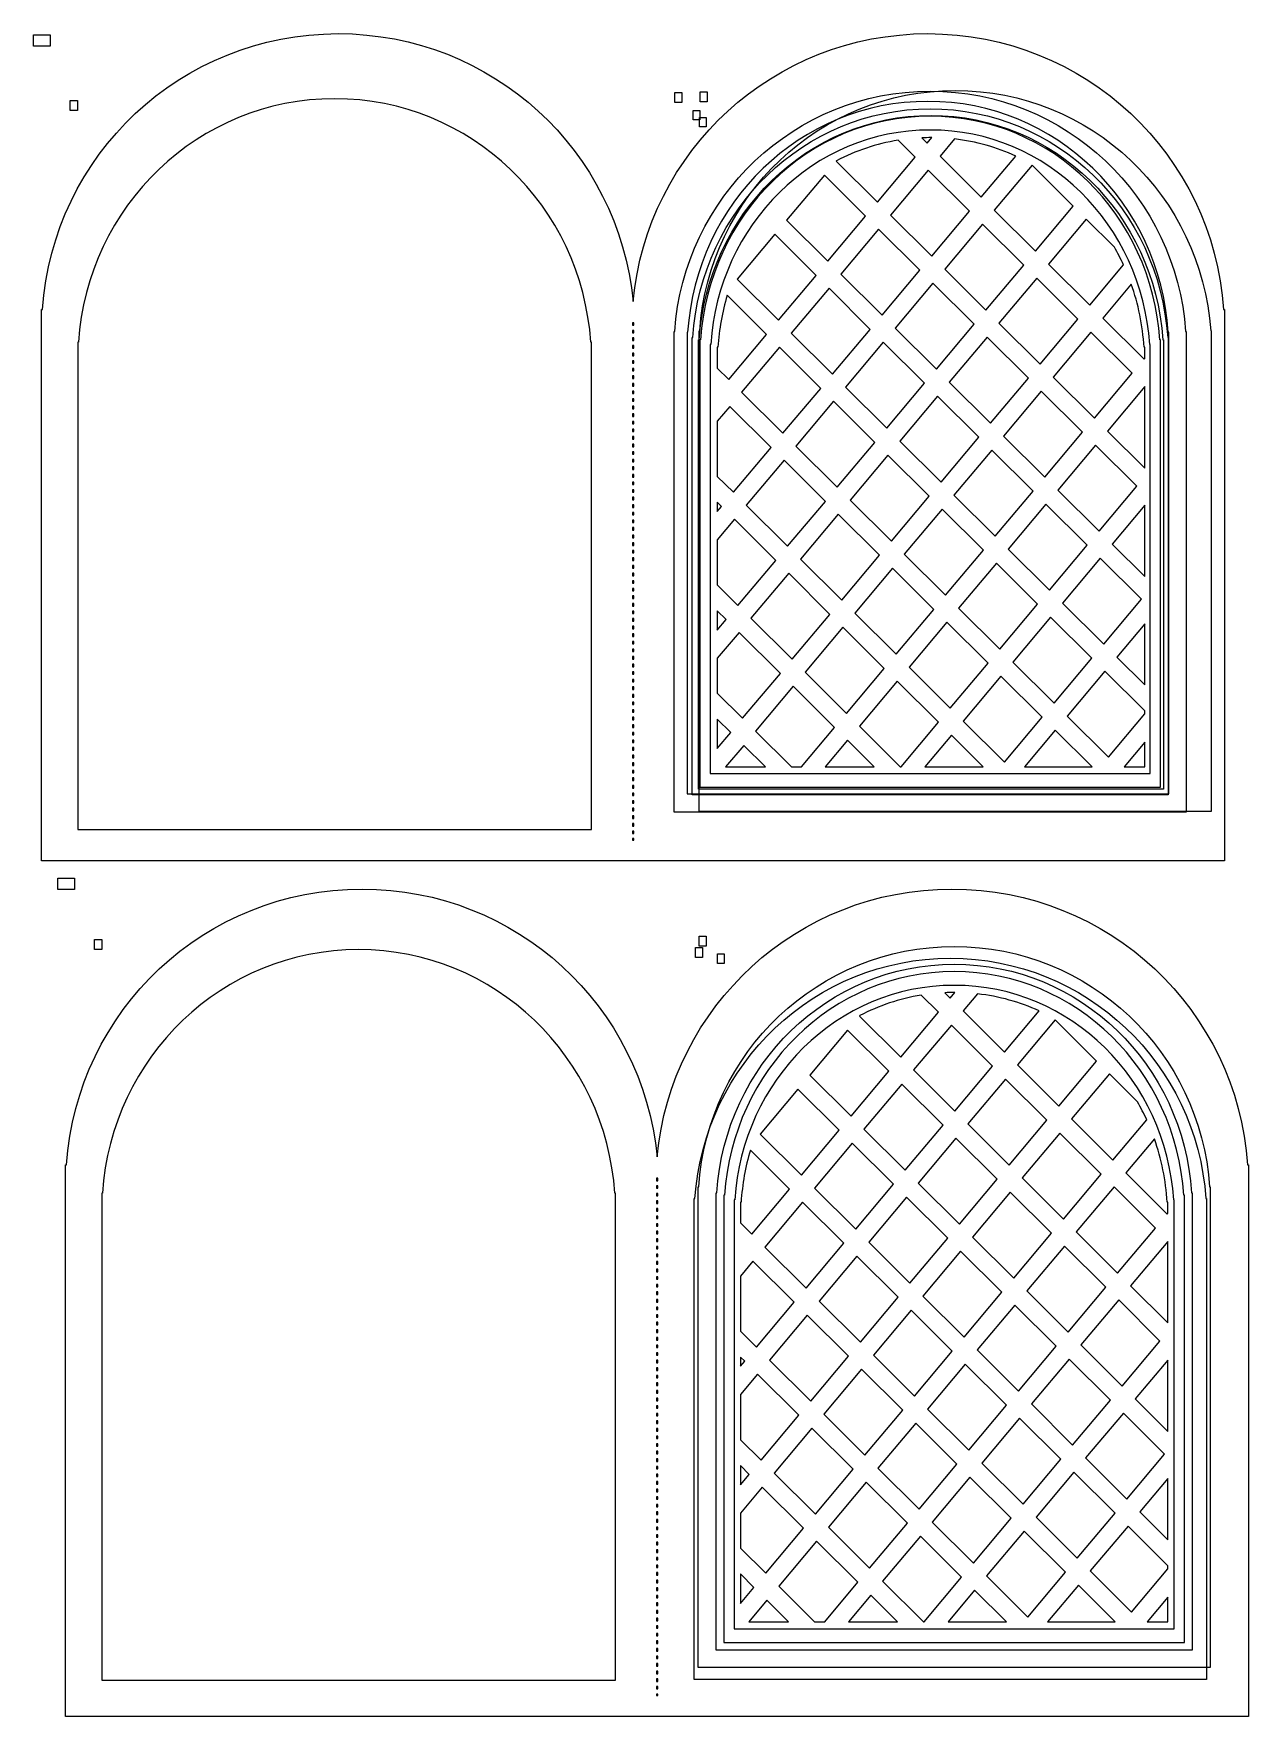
# Model space of a CAD drawing. Header units: centimetres. Extents: x -12.3 to 12.1, y -16.9 to 16.9.
import ezdxf

# ---------------------------------------------------------------- set-up
doc = ezdxf.new("R2010")
doc.units = ezdxf.units.CM
doc.header["$MEASUREMENT"] = 0
doc.header["$XCLIPFRAME"] = 0
doc.layers.add('Layer 1', color=7, linetype='Continuous')
picture_1 = doc.add_image_def('image1.jpg', size_in_pixel=(740, 1042))
picture_2 = doc.add_image_def('image2.jpg', size_in_pixel=(1710, 1195))
picture_3 = doc.add_image_def('image3.jpg', size_in_pixel=(740, 1042))
picture_4 = doc.add_image_def('image4.jpg', size_in_pixel=(688, 991))
picture_5 = doc.add_image_def('image5.jpg', size_in_pixel=(672, 973))
picture_6 = doc.add_image_def('image6.jpg', size_in_pixel=(743, 1055))
picture_7 = doc.add_image_def('image7.jpg', size_in_pixel=(740, 1042))
picture_8 = doc.add_image_def('image8.jpg', size_in_pixel=(1710, 1195))
picture_9 = doc.add_image_def('image9.jpg', size_in_pixel=(740, 1042))
picture_10 = doc.add_image_def('image10.jpg', size_in_pixel=(688, 991))
picture_11 = doc.add_image_def('image11.jpg', size_in_pixel=(743, 1055))

msp = doc.modelspace()

# ---------------------------------------------------------------- linework, layer by layer
at = {"layer": 'Layer 1', "lineweight": 25}
for points, knots in [([(-6.16522, 16.88801), (-9.32245, 16.88801), (-11.88995, 14.45442), (-12.10346, 11.35326), (-12.10346, 11.35326), (-12.10346, 11.35326), (-12.11917, 11.35326), (-12.11917, 11.35326), (-12.11917, 11.35326), (-12.11917, 11.35326), (-12.11917, 0.28127), (-12.11917, 0.28127), (-12.11917, 0.28127), (-12.11917, 0.28127), (-0.26997, 0.28127), (-0.26997, 0.28127), (-0.26997, 0.28127), (-0.26997, 0.28127), (-0.21127, 0.28127), (-0.21127, 0.28127), (-0.21127, 0.28127), (-0.21127, 0.28127), (11.63793, 0.28127), (11.63793, 0.28127), (11.63793, 0.28127), (11.63793, 0.28127), (11.63793, 11.35326), (11.63793, 11.35326), (11.63793, 11.35326), (11.63793, 11.35326), (11.62222, 11.35326), (11.62222, 11.35326), (11.62222, 11.35326), (11.4087, 14.45443), (8.84121, 16.88801), (5.68398, 16.88801), (5.68398, 16.88801), (2.58007, 16.88801), (0.04737, 14.53649), (-0.24021, 11.51035), (-0.24021, 11.51035), (-0.52775, 14.53652), (-3.06128, 16.88801), (-6.16522, 16.88801)], [0, 0, 0, 0, 0.08333333, 0.08333333, 0.08333333, 0.08333333, 0.16666667, 0.16666667, 0.16666667, 0.16666667, 0.25, 0.25, 0.25, 0.25, 0.33333333, 0.33333333, 0.33333333, 0.33333333, 0.41666667, 0.41666667, 0.41666667, 0.41666667, 0.5, 0.5, 0.5, 0.5, 0.58333333, 0.58333333, 0.58333333, 0.58333333, 0.66666667, 0.66666667, 0.66666667, 0.66666667, 0.75, 0.75, 0.75, 0.75, 0.83333333, 0.83333333, 0.83333333, 0.83333333, 1, 1, 1, 1]), ([(-6.23418, 15.58127), (-3.49789, 15.58127), (-1.27229, 13.43191), (-1.08724, 10.69346), (-1.08724, 10.69346), (-1.08724, 10.69346), (-1.07432, 10.69346), (-1.07432, 10.69346), (-1.07432, 10.69346), (-1.07432, 10.69346), (-1.07432, 0.91603), (-1.07432, 0.91603), (-1.07432, 0.91603), (-1.07432, 0.91603), (-11.39403, 0.91603), (-11.39403, 0.91603), (-11.39403, 0.91603), (-11.39403, 0.91603), (-11.39403, 10.69346), (-11.39403, 10.69346), (-11.39403, 10.69346), (-11.39403, 10.69346), (-11.38111, 10.69346), (-11.38111, 10.69346), (-11.38111, 10.69346), (-11.19606, 13.43191), (-8.97047, 15.58127), (-6.23417, 15.58127), (-6.23417, 15.58127), (-6.23417, 15.58127), (-6.23418, 15.58127), (-6.23418, 15.58127)], [0, 0, 0, 0, 0.11111111, 0.11111111, 0.11111111, 0.11111111, 0.22222222, 0.22222222, 0.22222222, 0.22222222, 0.33333333, 0.33333333, 0.33333333, 0.33333333, 0.44444444, 0.44444444, 0.44444444, 0.44444444, 0.55555556, 0.55555556, 0.55555556, 0.55555556, 0.66666667, 0.66666667, 0.66666667, 0.66666667, 0.77777778, 0.77777778, 0.77777778, 0.77777778, 1, 1, 1, 1]), ([(5.729, 15.73335), (3.00099, 15.73335), (0.78223, 13.61201), (0.59774, 10.90884), (0.59774, 10.90884), (0.59774, 10.90884), (0.58451, 10.90884), (0.58451, 10.90884), (0.58451, 10.90884), (0.58451, 10.90884), (0.58451, 1.25816), (0.58451, 1.25816), (0.58451, 1.25816), (0.58451, 1.25816), (10.87349, 1.25816), (10.87349, 1.25816), (10.87349, 1.25816), (10.87349, 1.25816), (10.87349, 10.90884), (10.87349, 10.90884), (10.87349, 10.90884), (10.87349, 10.90884), (10.86026, 10.90884), (10.86026, 10.90884), (10.86026, 10.90884), (10.67577, 13.61201), (8.45701, 15.73335), (5.729, 15.73335)], [0, 0, 0, 0, 0.125, 0.125, 0.125, 0.125, 0.25, 0.25, 0.25, 0.25, 0.375, 0.375, 0.375, 0.375, 0.5, 0.5, 0.5, 0.5, 0.625, 0.625, 0.625, 0.625, 0.75, 0.75, 0.75, 0.75, 1, 1, 1, 1]), ([(6.23142, 15.7479), (3.50341, 15.7479), (1.28465, 13.62656), (1.10015, 10.92339), (1.10015, 10.92339), (1.10015, 10.92339), (1.08692, 10.92339), (1.08692, 10.92339), (1.08692, 10.92339), (1.08692, 10.92339), (1.08692, 1.27271), (1.08692, 1.27271), (1.08692, 1.27271), (1.08692, 1.27271), (11.3759, 1.27271), (11.3759, 1.27271), (11.3759, 1.27271), (11.3759, 1.27271), (11.3759, 10.92339), (11.3759, 10.92339), (11.3759, 10.92339), (11.3759, 10.92339), (11.36267, 10.92339), (11.36267, 10.92339), (11.36267, 10.92339), (11.17818, 13.62656), (8.95942, 15.7479), (6.23141, 15.7479), (6.23141, 15.7479), (6.23141, 15.7479), (6.23142, 15.7479), (6.23142, 15.7479)], [0, 0, 0, 0, 0.11111111, 0.11111111, 0.11111111, 0.11111111, 0.22222222, 0.22222222, 0.22222222, 0.22222222, 0.33333333, 0.33333333, 0.33333333, 0.33333333, 0.44444444, 0.44444444, 0.44444444, 0.44444444, 0.55555556, 0.55555556, 0.55555556, 0.55555556, 0.66666667, 0.66666667, 0.66666667, 0.66666667, 0.77777778, 0.77777778, 0.77777778, 0.77777778, 1, 1, 1, 1]), ([(5.68398, 15.52872), (8.25065, 15.52872), (10.33822, 13.49228), (10.5118, 10.89686), (10.5118, 10.89686), (10.5118, 10.89686), (10.5242, 10.89686), (10.5242, 10.89686), (10.5242, 10.89686), (10.5242, 10.89686), (10.5242, 1.63066), (10.5242, 1.63066), (10.5242, 1.63066), (10.5242, 1.63066), (0.84376, 1.63066), (0.84376, 1.63066), (0.84376, 1.63066), (0.84376, 1.63066), (0.84376, 10.89686), (0.84376, 10.89686), (0.84376, 10.89686), (0.84376, 10.89686), (0.85616, 10.89686), (0.85616, 10.89686), (0.85616, 10.89686), (1.02974, 13.49228), (3.1173, 15.52872), (5.68398, 15.52872)], [0, 0, 0, 0, 0.125, 0.125, 0.125, 0.125, 0.25, 0.25, 0.25, 0.25, 0.375, 0.375, 0.375, 0.375, 0.5, 0.5, 0.5, 0.5, 0.625, 0.625, 0.625, 0.625, 0.75, 0.75, 0.75, 0.75, 1, 1, 1, 1]), ([(5.729, 15.22981), (8.18135, 15.22981), (10.176, 13.2559), (10.34185, 10.74099), (10.34185, 10.74099), (10.34185, 10.74099), (10.35343, 10.74099), (10.35343, 10.74099), (10.35343, 10.74099), (10.35343, 10.74099), (10.35343, 1.76169), (10.35343, 1.76169), (10.35343, 1.76169), (10.35343, 1.76169), (1.10459, 1.76169), (1.10459, 1.76169), (1.10459, 1.76169), (1.10459, 1.76169), (1.10459, 10.74099), (1.10459, 10.74099), (1.10459, 10.74099), (1.10459, 10.74099), (1.11617, 10.74099), (1.11617, 10.74099), (1.11617, 10.74099), (1.28202, 13.2559), (3.27666, 15.22981), (5.72902, 15.22981), (5.72902, 15.22981), (5.72902, 15.22981), (5.729, 15.22981), (5.729, 15.22981)], [0, 0, 0, 0, 0.11111111, 0.11111111, 0.11111111, 0.11111111, 0.22222222, 0.22222222, 0.22222222, 0.22222222, 0.33333333, 0.33333333, 0.33333333, 0.33333333, 0.44444444, 0.44444444, 0.44444444, 0.44444444, 0.55555556, 0.55555556, 0.55555556, 0.55555556, 0.66666667, 0.66666667, 0.66666667, 0.66666667, 0.77777778, 0.77777778, 0.77777778, 0.77777778, 1, 1, 1, 1]), ([(-0.25343, 11.08372), (-0.25343, 11.08372), (-0.22697, 11.08372), (-0.22697, 11.08372), (-0.22697, 11.08372), (-0.22697, 11.08372), (-0.22697, 11.03328), (-0.22697, 11.03328), (-0.22697, 11.03328), (-0.22697, 11.03328), (-0.25343, 11.03328), (-0.25343, 11.03328), (-0.25343, 11.03328), (-0.25343, 11.03328), (-0.25343, 11.08372), (-0.25343, 11.08372)], [0, 0, 0, 0, 0.2, 0.2, 0.2, 0.2, 0.4, 0.4, 0.4, 0.4, 0.6, 0.6, 0.6, 0.6, 1, 1, 1, 1]), ([(-0.25343, 10.93158), (-0.25343, 10.93158), (-0.22697, 10.93158), (-0.22697, 10.93158), (-0.22697, 10.93158), (-0.22697, 10.93158), (-0.22697, 10.88114), (-0.22697, 10.88114), (-0.22697, 10.88114), (-0.22697, 10.88114), (-0.25343, 10.88114), (-0.25343, 10.88114), (-0.25343, 10.88114), (-0.25343, 10.88114), (-0.25343, 10.93158), (-0.25343, 10.93158)], [0, 0, 0, 0, 0.2, 0.2, 0.2, 0.2, 0.4, 0.4, 0.4, 0.4, 0.6, 0.6, 0.6, 0.6, 1, 1, 1, 1]), ([(-0.25343, 10.77945), (-0.25343, 10.77945), (-0.22697, 10.77945), (-0.22697, 10.77945), (-0.22697, 10.77945), (-0.22697, 10.77945), (-0.22697, 10.72819), (-0.22697, 10.72819), (-0.22697, 10.72819), (-0.22697, 10.72819), (-0.25343, 10.72819), (-0.25343, 10.72819), (-0.25343, 10.72819), (-0.25343, 10.72819), (-0.25343, 10.77945), (-0.25343, 10.77945)], [0, 0, 0, 0, 0.2, 0.2, 0.2, 0.2, 0.4, 0.4, 0.4, 0.4, 0.6, 0.6, 0.6, 0.6, 1, 1, 1, 1]), ([(-0.25343, 10.62731), (-0.25343, 10.62731), (-0.22697, 10.62731), (-0.22697, 10.62731), (-0.22697, 10.62731), (-0.22697, 10.62731), (-0.22697, 10.57605), (-0.22697, 10.57605), (-0.22697, 10.57605), (-0.22697, 10.57605), (-0.25343, 10.57605), (-0.25343, 10.57605), (-0.25343, 10.57605), (-0.25343, 10.57605), (-0.25343, 10.62731), (-0.25343, 10.62731)], [0, 0, 0, 0, 0.2, 0.2, 0.2, 0.2, 0.4, 0.4, 0.4, 0.4, 0.6, 0.6, 0.6, 0.6, 1, 1, 1, 1]), ([(-0.25343, 10.47435), (-0.25343, 10.47435), (-0.22697, 10.47435), (-0.22697, 10.47435), (-0.22697, 10.47435), (-0.22697, 10.47435), (-0.22697, 10.42391), (-0.22697, 10.42391), (-0.22697, 10.42391), (-0.22697, 10.42391), (-0.25343, 10.42391), (-0.25343, 10.42391), (-0.25343, 10.42391), (-0.25343, 10.42391), (-0.25343, 10.47435), (-0.25343, 10.47435)], [0, 0, 0, 0, 0.2, 0.2, 0.2, 0.2, 0.4, 0.4, 0.4, 0.4, 0.6, 0.6, 0.6, 0.6, 1, 1, 1, 1]), ([(-0.25343, 10.32221), (-0.25343, 10.32221), (-0.22697, 10.32221), (-0.22697, 10.32221), (-0.22697, 10.32221), (-0.22697, 10.32221), (-0.22697, 10.27177), (-0.22697, 10.27177), (-0.22697, 10.27177), (-0.22697, 10.27177), (-0.25343, 10.27177), (-0.25343, 10.27177), (-0.25343, 10.27177), (-0.25343, 10.27177), (-0.25343, 10.32221), (-0.25343, 10.32221)], [0, 0, 0, 0, 0.2, 0.2, 0.2, 0.2, 0.4, 0.4, 0.4, 0.4, 0.6, 0.6, 0.6, 0.6, 1, 1, 1, 1]), ([(-0.25343, 10.17008), (-0.25343, 10.17008), (-0.22697, 10.17008), (-0.22697, 10.17008), (-0.22697, 10.17008), (-0.22697, 10.17008), (-0.22697, 10.11964), (-0.22697, 10.11964), (-0.22697, 10.11964), (-0.22697, 10.11964), (-0.25343, 10.11964), (-0.25343, 10.11964), (-0.25343, 10.11964), (-0.25343, 10.11964), (-0.25343, 10.17008), (-0.25343, 10.17008)], [0, 0, 0, 0, 0.2, 0.2, 0.2, 0.2, 0.4, 0.4, 0.4, 0.4, 0.6, 0.6, 0.6, 0.6, 1, 1, 1, 1]), ([(-0.25343, 10.01794), (-0.25343, 10.01794), (-0.22697, 10.01794), (-0.22697, 10.01794), (-0.22697, 10.01794), (-0.22697, 10.01794), (-0.22697, 9.9675), (-0.22697, 9.9675), (-0.22697, 9.9675), (-0.22697, 9.9675), (-0.25343, 9.9675), (-0.25343, 9.9675), (-0.25343, 9.9675), (-0.25343, 9.9675), (-0.25343, 10.01794), (-0.25343, 10.01794)], [0, 0, 0, 0, 0.2, 0.2, 0.2, 0.2, 0.4, 0.4, 0.4, 0.4, 0.6, 0.6, 0.6, 0.6, 1, 1, 1, 1]), ([(-0.25343, 9.86581), (-0.25343, 9.86581), (-0.22697, 9.86581), (-0.22697, 9.86581), (-0.22697, 9.86581), (-0.22697, 9.86581), (-0.22697, 9.81455), (-0.22697, 9.81455), (-0.22697, 9.81455), (-0.22697, 9.81455), (-0.25343, 9.81455), (-0.25343, 9.81455), (-0.25343, 9.81455), (-0.25343, 9.81455), (-0.25343, 9.86581), (-0.25343, 9.86581)], [0, 0, 0, 0, 0.2, 0.2, 0.2, 0.2, 0.4, 0.4, 0.4, 0.4, 0.6, 0.6, 0.6, 0.6, 1, 1, 1, 1]), ([(-0.25343, 9.71367), (-0.25343, 9.71367), (-0.22697, 9.71367), (-0.22697, 9.71367), (-0.22697, 9.71367), (-0.22697, 9.71367), (-0.22697, 9.66241), (-0.22697, 9.66241), (-0.22697, 9.66241), (-0.22697, 9.66241), (-0.25343, 9.66241), (-0.25343, 9.66241), (-0.25343, 9.66241), (-0.25343, 9.66241), (-0.25343, 9.71367), (-0.25343, 9.71367)], [0, 0, 0, 0, 0.2, 0.2, 0.2, 0.2, 0.4, 0.4, 0.4, 0.4, 0.6, 0.6, 0.6, 0.6, 1, 1, 1, 1]), ([(-0.25343, 9.56071), (-0.25343, 9.56071), (-0.22697, 9.56071), (-0.22697, 9.56071), (-0.22697, 9.56071), (-0.22697, 9.56071), (-0.22697, 9.51027), (-0.22697, 9.51027), (-0.22697, 9.51027), (-0.22697, 9.51027), (-0.25343, 9.51027), (-0.25343, 9.51027), (-0.25343, 9.51027), (-0.25343, 9.51027), (-0.25343, 9.56071), (-0.25343, 9.56071)], [0, 0, 0, 0, 0.2, 0.2, 0.2, 0.2, 0.4, 0.4, 0.4, 0.4, 0.6, 0.6, 0.6, 0.6, 1, 1, 1, 1]), ([(-0.25343, 9.40857), (-0.25343, 9.40857), (-0.22697, 9.40857), (-0.22697, 9.40857), (-0.22697, 9.40857), (-0.22697, 9.40857), (-0.22697, 9.35813), (-0.22697, 9.35813), (-0.22697, 9.35813), (-0.22697, 9.35813), (-0.25343, 9.35813), (-0.25343, 9.35813), (-0.25343, 9.35813), (-0.25343, 9.35813), (-0.25343, 9.40857), (-0.25343, 9.40857)], [0, 0, 0, 0, 0.2, 0.2, 0.2, 0.2, 0.4, 0.4, 0.4, 0.4, 0.6, 0.6, 0.6, 0.6, 1, 1, 1, 1]), ([(-0.25343, 9.25644), (-0.25343, 9.25644), (-0.22697, 9.25644), (-0.22697, 9.25644), (-0.22697, 9.25644), (-0.22697, 9.25644), (-0.22697, 9.206), (-0.22697, 9.206), (-0.22697, 9.206), (-0.22697, 9.206), (-0.25343, 9.206), (-0.25343, 9.206), (-0.25343, 9.206), (-0.25343, 9.206), (-0.25343, 9.25644), (-0.25343, 9.25644)], [0, 0, 0, 0, 0.2, 0.2, 0.2, 0.2, 0.4, 0.4, 0.4, 0.4, 0.6, 0.6, 0.6, 0.6, 1, 1, 1, 1]), ([(-0.25343, 9.1043), (-0.25343, 9.1043), (-0.22697, 9.1043), (-0.22697, 9.1043), (-0.22697, 9.1043), (-0.22697, 9.1043), (-0.22697, 9.05386), (-0.22697, 9.05386), (-0.22697, 9.05386), (-0.22697, 9.05386), (-0.25343, 9.05386), (-0.25343, 9.05386), (-0.25343, 9.05386), (-0.25343, 9.05386), (-0.25343, 9.1043), (-0.25343, 9.1043)], [0, 0, 0, 0, 0.2, 0.2, 0.2, 0.2, 0.4, 0.4, 0.4, 0.4, 0.6, 0.6, 0.6, 0.6, 1, 1, 1, 1]), ([(-0.25343, 8.95217), (-0.25343, 8.95217), (-0.22697, 8.95217), (-0.22697, 8.95217), (-0.22697, 8.95217), (-0.22697, 8.95217), (-0.22697, 8.90091), (-0.22697, 8.90091), (-0.22697, 8.90091), (-0.22697, 8.90091), (-0.25343, 8.90091), (-0.25343, 8.90091), (-0.25343, 8.90091), (-0.25343, 8.90091), (-0.25343, 8.95217), (-0.25343, 8.95217)], [0, 0, 0, 0, 0.2, 0.2, 0.2, 0.2, 0.4, 0.4, 0.4, 0.4, 0.6, 0.6, 0.6, 0.6, 1, 1, 1, 1]), ([(-0.25343, 8.80003), (-0.25343, 8.80003), (-0.22697, 8.80003), (-0.22697, 8.80003), (-0.22697, 8.80003), (-0.22697, 8.80003), (-0.22697, 8.74877), (-0.22697, 8.74877), (-0.22697, 8.74877), (-0.22697, 8.74877), (-0.25343, 8.74877), (-0.25343, 8.74877), (-0.25343, 8.74877), (-0.25343, 8.74877), (-0.25343, 8.80003), (-0.25343, 8.80003)], [0, 0, 0, 0, 0.2, 0.2, 0.2, 0.2, 0.4, 0.4, 0.4, 0.4, 0.6, 0.6, 0.6, 0.6, 1, 1, 1, 1]), ([(-0.25343, 8.6479), (-0.25343, 8.6479), (-0.22697, 8.6479), (-0.22697, 8.6479), (-0.22697, 8.6479), (-0.22697, 8.6479), (-0.22697, 8.59664), (-0.22697, 8.59664), (-0.22697, 8.59664), (-0.22697, 8.59664), (-0.25343, 8.59664), (-0.25343, 8.59664), (-0.25343, 8.59664), (-0.25343, 8.59664), (-0.25343, 8.6479), (-0.25343, 8.6479)], [0, 0, 0, 0, 0.2, 0.2, 0.2, 0.2, 0.4, 0.4, 0.4, 0.4, 0.6, 0.6, 0.6, 0.6, 1, 1, 1, 1]), ([(-0.25343, 8.49493), (-0.25343, 8.49493), (-0.22697, 8.49493), (-0.22697, 8.49493), (-0.22697, 8.49493), (-0.22697, 8.49493), (-0.22697, 8.44449), (-0.22697, 8.44449), (-0.22697, 8.44449), (-0.22697, 8.44449), (-0.25343, 8.44449), (-0.25343, 8.44449), (-0.25343, 8.44449), (-0.25343, 8.44449), (-0.25343, 8.49493), (-0.25343, 8.49493)], [0, 0, 0, 0, 0.2, 0.2, 0.2, 0.2, 0.4, 0.4, 0.4, 0.4, 0.6, 0.6, 0.6, 0.6, 1, 1, 1, 1]), ([(-0.25343, 8.3428), (-0.25343, 8.3428), (-0.22697, 8.3428), (-0.22697, 8.3428), (-0.22697, 8.3428), (-0.22697, 8.3428), (-0.22697, 8.29236), (-0.22697, 8.29236), (-0.22697, 8.29236), (-0.22697, 8.29236), (-0.25343, 8.29236), (-0.25343, 8.29236), (-0.25343, 8.29236), (-0.25343, 8.29236), (-0.25343, 8.3428), (-0.25343, 8.3428)], [0, 0, 0, 0, 0.2, 0.2, 0.2, 0.2, 0.4, 0.4, 0.4, 0.4, 0.6, 0.6, 0.6, 0.6, 1, 1, 1, 1]), ([(-0.25343, 8.19066), (-0.25343, 8.19066), (-0.22697, 8.19066), (-0.22697, 8.19066), (-0.22697, 8.19066), (-0.22697, 8.19066), (-0.22697, 8.14022), (-0.22697, 8.14022), (-0.22697, 8.14022), (-0.22697, 8.14022), (-0.25343, 8.14022), (-0.25343, 8.14022), (-0.25343, 8.14022), (-0.25343, 8.14022), (-0.25343, 8.19066), (-0.25343, 8.19066)], [0, 0, 0, 0, 0.2, 0.2, 0.2, 0.2, 0.4, 0.4, 0.4, 0.4, 0.6, 0.6, 0.6, 0.6, 1, 1, 1, 1]), ([(-0.25343, 8.03853), (-0.25343, 8.03853), (-0.22697, 8.03853), (-0.22697, 8.03853), (-0.22697, 8.03853), (-0.22697, 8.03853), (-0.22697, 7.98727), (-0.22697, 7.98727), (-0.22697, 7.98727), (-0.22697, 7.98727), (-0.25343, 7.98727), (-0.25343, 7.98727), (-0.25343, 7.98727), (-0.25343, 7.98727), (-0.25343, 8.03853), (-0.25343, 8.03853)], [0, 0, 0, 0, 0.2, 0.2, 0.2, 0.2, 0.4, 0.4, 0.4, 0.4, 0.6, 0.6, 0.6, 0.6, 1, 1, 1, 1]), ([(-0.25343, 7.88639), (-0.25343, 7.88639), (-0.22697, 7.88639), (-0.22697, 7.88639), (-0.22697, 7.88639), (-0.22697, 7.88639), (-0.22697, 7.83513), (-0.22697, 7.83513), (-0.22697, 7.83513), (-0.22697, 7.83513), (-0.25343, 7.83513), (-0.25343, 7.83513), (-0.25343, 7.83513), (-0.25343, 7.83513), (-0.25343, 7.88639), (-0.25343, 7.88639)], [0, 0, 0, 0, 0.2, 0.2, 0.2, 0.2, 0.4, 0.4, 0.4, 0.4, 0.6, 0.6, 0.6, 0.6, 1, 1, 1, 1]), ([(-0.25343, 7.73426), (-0.25343, 7.73426), (-0.22697, 7.73426), (-0.22697, 7.73426), (-0.22697, 7.73426), (-0.22697, 7.73426), (-0.22697, 7.683), (-0.22697, 7.683), (-0.22697, 7.683), (-0.22697, 7.683), (-0.25343, 7.683), (-0.25343, 7.683), (-0.25343, 7.683), (-0.25343, 7.683), (-0.25343, 7.73426), (-0.25343, 7.73426)], [0, 0, 0, 0, 0.2, 0.2, 0.2, 0.2, 0.4, 0.4, 0.4, 0.4, 0.6, 0.6, 0.6, 0.6, 1, 1, 1, 1]), ([(-0.25343, 7.58129), (-0.25343, 7.58129), (-0.22697, 7.58129), (-0.22697, 7.58129), (-0.22697, 7.58129), (-0.22697, 7.58129), (-0.22697, 7.53085), (-0.22697, 7.53085), (-0.22697, 7.53085), (-0.22697, 7.53085), (-0.25343, 7.53085), (-0.25343, 7.53085), (-0.25343, 7.53085), (-0.25343, 7.53085), (-0.25343, 7.58129), (-0.25343, 7.58129)], [0, 0, 0, 0, 0.2, 0.2, 0.2, 0.2, 0.4, 0.4, 0.4, 0.4, 0.6, 0.6, 0.6, 0.6, 1, 1, 1, 1]), ([(-0.25343, 7.42916), (-0.25343, 7.42916), (-0.22697, 7.42916), (-0.22697, 7.42916), (-0.22697, 7.42916), (-0.22697, 7.42916), (-0.22697, 7.37872), (-0.22697, 7.37872), (-0.22697, 7.37872), (-0.22697, 7.37872), (-0.25343, 7.37872), (-0.25343, 7.37872), (-0.25343, 7.37872), (-0.25343, 7.37872), (-0.25343, 7.42916), (-0.25343, 7.42916)], [0, 0, 0, 0, 0.2, 0.2, 0.2, 0.2, 0.4, 0.4, 0.4, 0.4, 0.6, 0.6, 0.6, 0.6, 1, 1, 1, 1]), ([(-0.25343, 7.27702), (-0.25343, 7.27702), (-0.22697, 7.27702), (-0.22697, 7.27702), (-0.22697, 7.27702), (-0.22697, 7.27702), (-0.22697, 7.22658), (-0.22697, 7.22658), (-0.22697, 7.22658), (-0.22697, 7.22658), (-0.25343, 7.22658), (-0.25343, 7.22658), (-0.25343, 7.22658), (-0.25343, 7.22658), (-0.25343, 7.27702), (-0.25343, 7.27702)], [0, 0, 0, 0, 0.2, 0.2, 0.2, 0.2, 0.4, 0.4, 0.4, 0.4, 0.6, 0.6, 0.6, 0.6, 1, 1, 1, 1]), ([(-0.25343, 7.12489), (-0.25343, 7.12489), (-0.22697, 7.12489), (-0.22697, 7.12489), (-0.22697, 7.12489), (-0.22697, 7.12489), (-0.22697, 7.07363), (-0.22697, 7.07363), (-0.22697, 7.07363), (-0.22697, 7.07363), (-0.25343, 7.07363), (-0.25343, 7.07363), (-0.25343, 7.07363), (-0.25343, 7.07363), (-0.25343, 7.12489), (-0.25343, 7.12489)], [0, 0, 0, 0, 0.2, 0.2, 0.2, 0.2, 0.4, 0.4, 0.4, 0.4, 0.6, 0.6, 0.6, 0.6, 1, 1, 1, 1]), ([(-0.25343, 6.97275), (-0.25343, 6.97275), (-0.22697, 6.97275), (-0.22697, 6.97275), (-0.22697, 6.97275), (-0.22697, 6.97275), (-0.22697, 6.92149), (-0.22697, 6.92149), (-0.22697, 6.92149), (-0.22697, 6.92149), (-0.25343, 6.92149), (-0.25343, 6.92149), (-0.25343, 6.92149), (-0.25343, 6.92149), (-0.25343, 6.97275), (-0.25343, 6.97275)], [0, 0, 0, 0, 0.2, 0.2, 0.2, 0.2, 0.4, 0.4, 0.4, 0.4, 0.6, 0.6, 0.6, 0.6, 1, 1, 1, 1]), ([(-0.25343, 6.82062), (-0.25343, 6.82062), (-0.22697, 6.82062), (-0.22697, 6.82062), (-0.22697, 6.82062), (-0.22697, 6.82062), (-0.22697, 6.76936), (-0.22697, 6.76936), (-0.22697, 6.76936), (-0.22697, 6.76936), (-0.25343, 6.76936), (-0.25343, 6.76936), (-0.25343, 6.76936), (-0.25343, 6.76936), (-0.25343, 6.82062), (-0.25343, 6.82062)], [0, 0, 0, 0, 0.2, 0.2, 0.2, 0.2, 0.4, 0.4, 0.4, 0.4, 0.6, 0.6, 0.6, 0.6, 1, 1, 1, 1]), ([(-0.25343, 6.66765), (-0.25343, 6.66765), (-0.22697, 6.66765), (-0.22697, 6.66765), (-0.22697, 6.66765), (-0.22697, 6.66765), (-0.22697, 6.61721), (-0.22697, 6.61721), (-0.22697, 6.61721), (-0.22697, 6.61721), (-0.25343, 6.61721), (-0.25343, 6.61721), (-0.25343, 6.61721), (-0.25343, 6.61721), (-0.25343, 6.66765), (-0.25343, 6.66765)], [0, 0, 0, 0, 0.2, 0.2, 0.2, 0.2, 0.4, 0.4, 0.4, 0.4, 0.6, 0.6, 0.6, 0.6, 1, 1, 1, 1]), ([(-0.25343, 6.51552), (-0.25343, 6.51552), (-0.22697, 6.51552), (-0.22697, 6.51552), (-0.22697, 6.51552), (-0.22697, 6.51552), (-0.22697, 6.46508), (-0.22697, 6.46508), (-0.22697, 6.46508), (-0.22697, 6.46508), (-0.25343, 6.46508), (-0.25343, 6.46508), (-0.25343, 6.46508), (-0.25343, 6.46508), (-0.25343, 6.51552), (-0.25343, 6.51552)], [0, 0, 0, 0, 0.2, 0.2, 0.2, 0.2, 0.4, 0.4, 0.4, 0.4, 0.6, 0.6, 0.6, 0.6, 1, 1, 1, 1]), ([(-0.25343, 6.36338), (-0.25343, 6.36338), (-0.22697, 6.36338), (-0.22697, 6.36338), (-0.22697, 6.36338), (-0.22697, 6.36338), (-0.22697, 6.31294), (-0.22697, 6.31294), (-0.22697, 6.31294), (-0.22697, 6.31294), (-0.25343, 6.31294), (-0.25343, 6.31294), (-0.25343, 6.31294), (-0.25343, 6.31294), (-0.25343, 6.36338), (-0.25343, 6.36338)], [0, 0, 0, 0, 0.2, 0.2, 0.2, 0.2, 0.4, 0.4, 0.4, 0.4, 0.6, 0.6, 0.6, 0.6, 1, 1, 1, 1]), ([(-0.25343, 6.21125), (-0.25343, 6.21125), (-0.22697, 6.21125), (-0.22697, 6.21125), (-0.22697, 6.21125), (-0.22697, 6.21125), (-0.22697, 6.15999), (-0.22697, 6.15999), (-0.22697, 6.15999), (-0.22697, 6.15999), (-0.25343, 6.15999), (-0.25343, 6.15999), (-0.25343, 6.15999), (-0.25343, 6.15999), (-0.25343, 6.21125), (-0.25343, 6.21125)], [0, 0, 0, 0, 0.2, 0.2, 0.2, 0.2, 0.4, 0.4, 0.4, 0.4, 0.6, 0.6, 0.6, 0.6, 1, 1, 1, 1]), ([(-0.25343, 6.05911), (-0.25343, 6.05911), (-0.22697, 6.05911), (-0.22697, 6.05911), (-0.22697, 6.05911), (-0.22697, 6.05911), (-0.22697, 6.00785), (-0.22697, 6.00785), (-0.22697, 6.00785), (-0.22697, 6.00785), (-0.25343, 6.00785), (-0.25343, 6.00785), (-0.25343, 6.00785), (-0.25343, 6.00785), (-0.25343, 6.05911), (-0.25343, 6.05911)], [0, 0, 0, 0, 0.2, 0.2, 0.2, 0.2, 0.4, 0.4, 0.4, 0.4, 0.6, 0.6, 0.6, 0.6, 1, 1, 1, 1]), ([(-0.25343, 5.90698), (-0.25343, 5.90698), (-0.22697, 5.90698), (-0.22697, 5.90698), (-0.22697, 5.90698), (-0.22697, 5.90698), (-0.22697, 5.85572), (-0.22697, 5.85572), (-0.22697, 5.85572), (-0.22697, 5.85572), (-0.25343, 5.85572), (-0.25343, 5.85572), (-0.25343, 5.85572), (-0.25343, 5.85572), (-0.25343, 5.90698), (-0.25343, 5.90698)], [0, 0, 0, 0, 0.2, 0.2, 0.2, 0.2, 0.4, 0.4, 0.4, 0.4, 0.6, 0.6, 0.6, 0.6, 1, 1, 1, 1]), ([(-0.25343, 5.75402), (-0.25343, 5.75402), (-0.22697, 5.75402), (-0.22697, 5.75402), (-0.22697, 5.75402), (-0.22697, 5.75402), (-0.22697, 5.70358), (-0.22697, 5.70358), (-0.22697, 5.70358), (-0.22697, 5.70358), (-0.25343, 5.70358), (-0.25343, 5.70358), (-0.25343, 5.70358), (-0.25343, 5.70358), (-0.25343, 5.75402), (-0.25343, 5.75402)], [0, 0, 0, 0, 0.2, 0.2, 0.2, 0.2, 0.4, 0.4, 0.4, 0.4, 0.6, 0.6, 0.6, 0.6, 1, 1, 1, 1]), ([(-0.25343, 5.60188), (-0.25343, 5.60188), (-0.22697, 5.60188), (-0.22697, 5.60188), (-0.22697, 5.60188), (-0.22697, 5.60188), (-0.22697, 5.55144), (-0.22697, 5.55144), (-0.22697, 5.55144), (-0.22697, 5.55144), (-0.25343, 5.55144), (-0.25343, 5.55144), (-0.25343, 5.55144), (-0.25343, 5.55144), (-0.25343, 5.60188), (-0.25343, 5.60188)], [0, 0, 0, 0, 0.2, 0.2, 0.2, 0.2, 0.4, 0.4, 0.4, 0.4, 0.6, 0.6, 0.6, 0.6, 1, 1, 1, 1]), ([(-0.25343, 5.44974), (-0.25343, 5.44974), (-0.22697, 5.44974), (-0.22697, 5.44974), (-0.22697, 5.44974), (-0.22697, 5.44974), (-0.22697, 5.3993), (-0.22697, 5.3993), (-0.22697, 5.3993), (-0.22697, 5.3993), (-0.25343, 5.3993), (-0.25343, 5.3993), (-0.25343, 5.3993), (-0.25343, 5.3993), (-0.25343, 5.44974), (-0.25343, 5.44974)], [0, 0, 0, 0, 0.2, 0.2, 0.2, 0.2, 0.4, 0.4, 0.4, 0.4, 0.6, 0.6, 0.6, 0.6, 1, 1, 1, 1]), ([(-0.25343, 5.29761), (-0.25343, 5.29761), (-0.22697, 5.29761), (-0.22697, 5.29761), (-0.22697, 5.29761), (-0.22697, 5.29761), (-0.22697, 5.24717), (-0.22697, 5.24717), (-0.22697, 5.24717), (-0.22697, 5.24717), (-0.25343, 5.24717), (-0.25343, 5.24717), (-0.25343, 5.24717), (-0.25343, 5.24717), (-0.25343, 5.29761), (-0.25343, 5.29761)], [0, 0, 0, 0, 0.2, 0.2, 0.2, 0.2, 0.4, 0.4, 0.4, 0.4, 0.6, 0.6, 0.6, 0.6, 1, 1, 1, 1]), ([(-0.25343, 5.14547), (-0.25343, 5.14547), (-0.22697, 5.14547), (-0.22697, 5.14547), (-0.22697, 5.14547), (-0.22697, 5.14547), (-0.22697, 5.09421), (-0.22697, 5.09421), (-0.22697, 5.09421), (-0.22697, 5.09421), (-0.25343, 5.09421), (-0.25343, 5.09421), (-0.25343, 5.09421), (-0.25343, 5.09421), (-0.25343, 5.14547), (-0.25343, 5.14547)], [0, 0, 0, 0, 0.2, 0.2, 0.2, 0.2, 0.4, 0.4, 0.4, 0.4, 0.6, 0.6, 0.6, 0.6, 1, 1, 1, 1]), ([(-0.25343, 4.99334), (-0.25343, 4.99334), (-0.22697, 4.99334), (-0.22697, 4.99334), (-0.22697, 4.99334), (-0.22697, 4.99334), (-0.22697, 4.94208), (-0.22697, 4.94208), (-0.22697, 4.94208), (-0.22697, 4.94208), (-0.25343, 4.94208), (-0.25343, 4.94208), (-0.25343, 4.94208), (-0.25343, 4.94208), (-0.25343, 4.99334), (-0.25343, 4.99334)], [0, 0, 0, 0, 0.2, 0.2, 0.2, 0.2, 0.4, 0.4, 0.4, 0.4, 0.6, 0.6, 0.6, 0.6, 1, 1, 1, 1]), ([(-0.25343, 4.84038), (-0.25343, 4.84038), (-0.22697, 4.84038), (-0.22697, 4.84038), (-0.22697, 4.84038), (-0.22697, 4.84038), (-0.22697, 4.78994), (-0.22697, 4.78994), (-0.22697, 4.78994), (-0.22697, 4.78994), (-0.25343, 4.78994), (-0.25343, 4.78994), (-0.25343, 4.78994), (-0.25343, 4.78994), (-0.25343, 4.84038), (-0.25343, 4.84038)], [0, 0, 0, 0, 0.2, 0.2, 0.2, 0.2, 0.4, 0.4, 0.4, 0.4, 0.6, 0.6, 0.6, 0.6, 1, 1, 1, 1]), ([(-0.25343, 4.68824), (-0.25343, 4.68824), (-0.22697, 4.68824), (-0.22697, 4.68824), (-0.22697, 4.68824), (-0.22697, 4.68824), (-0.22697, 4.6378), (-0.22697, 4.6378), (-0.22697, 4.6378), (-0.22697, 4.6378), (-0.25343, 4.6378), (-0.25343, 4.6378), (-0.25343, 4.6378), (-0.25343, 4.6378), (-0.25343, 4.68824), (-0.25343, 4.68824)], [0, 0, 0, 0, 0.2, 0.2, 0.2, 0.2, 0.4, 0.4, 0.4, 0.4, 0.6, 0.6, 0.6, 0.6, 1, 1, 1, 1]), ([(-0.25343, 4.53611), (-0.25343, 4.53611), (-0.22697, 4.53611), (-0.22697, 4.53611), (-0.22697, 4.53611), (-0.22697, 4.53611), (-0.22697, 4.48567), (-0.22697, 4.48567), (-0.22697, 4.48567), (-0.22697, 4.48567), (-0.25343, 4.48567), (-0.25343, 4.48567), (-0.25343, 4.48567), (-0.25343, 4.48567), (-0.25343, 4.53611), (-0.25343, 4.53611)], [0, 0, 0, 0, 0.2, 0.2, 0.2, 0.2, 0.4, 0.4, 0.4, 0.4, 0.6, 0.6, 0.6, 0.6, 1, 1, 1, 1]), ([(-0.25343, 4.38397), (-0.25343, 4.38397), (-0.22697, 4.38397), (-0.22697, 4.38397), (-0.22697, 4.38397), (-0.22697, 4.38397), (-0.22697, 4.33353), (-0.22697, 4.33353), (-0.22697, 4.33353), (-0.22697, 4.33353), (-0.25343, 4.33353), (-0.25343, 4.33353), (-0.25343, 4.33353), (-0.25343, 4.33353), (-0.25343, 4.38397), (-0.25343, 4.38397)], [0, 0, 0, 0, 0.2, 0.2, 0.2, 0.2, 0.4, 0.4, 0.4, 0.4, 0.6, 0.6, 0.6, 0.6, 1, 1, 1, 1]), ([(-0.25343, 4.23183), (-0.25343, 4.23183), (-0.22697, 4.23183), (-0.22697, 4.23183), (-0.22697, 4.23183), (-0.22697, 4.23183), (-0.22697, 4.18057), (-0.22697, 4.18057), (-0.22697, 4.18057), (-0.22697, 4.18057), (-0.25343, 4.18057), (-0.25343, 4.18057), (-0.25343, 4.18057), (-0.25343, 4.18057), (-0.25343, 4.23183), (-0.25343, 4.23183)], [0, 0, 0, 0, 0.2, 0.2, 0.2, 0.2, 0.4, 0.4, 0.4, 0.4, 0.6, 0.6, 0.6, 0.6, 1, 1, 1, 1]), ([(-0.25343, 4.0797), (-0.25343, 4.0797), (-0.22697, 4.0797), (-0.22697, 4.0797), (-0.22697, 4.0797), (-0.22697, 4.0797), (-0.22697, 4.02844), (-0.22697, 4.02844), (-0.22697, 4.02844), (-0.22697, 4.02844), (-0.25343, 4.02844), (-0.25343, 4.02844), (-0.25343, 4.02844), (-0.25343, 4.02844), (-0.25343, 4.0797), (-0.25343, 4.0797)], [0, 0, 0, 0, 0.2, 0.2, 0.2, 0.2, 0.4, 0.4, 0.4, 0.4, 0.6, 0.6, 0.6, 0.6, 1, 1, 1, 1]), ([(-0.25343, 3.92674), (-0.25343, 3.92674), (-0.22697, 3.92674), (-0.22697, 3.92674), (-0.22697, 3.92674), (-0.22697, 3.92674), (-0.22697, 3.8763), (-0.22697, 3.8763), (-0.22697, 3.8763), (-0.22697, 3.8763), (-0.25343, 3.8763), (-0.25343, 3.8763), (-0.25343, 3.8763), (-0.25343, 3.8763), (-0.25343, 3.92674), (-0.25343, 3.92674)], [0, 0, 0, 0, 0.2, 0.2, 0.2, 0.2, 0.4, 0.4, 0.4, 0.4, 0.6, 0.6, 0.6, 0.6, 1, 1, 1, 1]), ([(-0.25343, 3.7746), (-0.25343, 3.7746), (-0.22697, 3.7746), (-0.22697, 3.7746), (-0.22697, 3.7746), (-0.22697, 3.7746), (-0.22697, 3.72416), (-0.22697, 3.72416), (-0.22697, 3.72416), (-0.22697, 3.72416), (-0.25343, 3.72416), (-0.25343, 3.72416), (-0.25343, 3.72416), (-0.25343, 3.72416), (-0.25343, 3.7746), (-0.25343, 3.7746)], [0, 0, 0, 0, 0.2, 0.2, 0.2, 0.2, 0.4, 0.4, 0.4, 0.4, 0.6, 0.6, 0.6, 0.6, 1, 1, 1, 1]), ([(-0.25343, 3.62247), (-0.25343, 3.62247), (-0.22697, 3.62247), (-0.22697, 3.62247), (-0.22697, 3.62247), (-0.22697, 3.62247), (-0.22697, 3.57203), (-0.22697, 3.57203), (-0.22697, 3.57203), (-0.22697, 3.57203), (-0.25343, 3.57203), (-0.25343, 3.57203), (-0.25343, 3.57203), (-0.25343, 3.57203), (-0.25343, 3.62247), (-0.25343, 3.62247)], [0, 0, 0, 0, 0.2, 0.2, 0.2, 0.2, 0.4, 0.4, 0.4, 0.4, 0.6, 0.6, 0.6, 0.6, 1, 1, 1, 1]), ([(-0.25343, 3.47033), (-0.25343, 3.47033), (-0.22697, 3.47033), (-0.22697, 3.47033), (-0.22697, 3.47033), (-0.22697, 3.47033), (-0.22697, 3.41989), (-0.22697, 3.41989), (-0.22697, 3.41989), (-0.22697, 3.41989), (-0.25343, 3.41989), (-0.25343, 3.41989), (-0.25343, 3.41989), (-0.25343, 3.41989), (-0.25343, 3.47033), (-0.25343, 3.47033)], [0, 0, 0, 0, 0.2, 0.2, 0.2, 0.2, 0.4, 0.4, 0.4, 0.4, 0.6, 0.6, 0.6, 0.6, 1, 1, 1, 1]), ([(-0.25343, 3.3182), (-0.25343, 3.3182), (-0.22697, 3.3182), (-0.22697, 3.3182), (-0.22697, 3.3182), (-0.22697, 3.3182), (-0.22697, 3.26694), (-0.22697, 3.26694), (-0.22697, 3.26694), (-0.22697, 3.26694), (-0.25343, 3.26694), (-0.25343, 3.26694), (-0.25343, 3.26694), (-0.25343, 3.26694), (-0.25343, 3.3182), (-0.25343, 3.3182)], [0, 0, 0, 0, 0.2, 0.2, 0.2, 0.2, 0.4, 0.4, 0.4, 0.4, 0.6, 0.6, 0.6, 0.6, 1, 1, 1, 1]), ([(-0.25343, 3.16606), (-0.25343, 3.16606), (-0.22697, 3.16606), (-0.22697, 3.16606), (-0.22697, 3.16606), (-0.22697, 3.16606), (-0.22697, 3.1148), (-0.22697, 3.1148), (-0.22697, 3.1148), (-0.22697, 3.1148), (-0.25343, 3.1148), (-0.25343, 3.1148), (-0.25343, 3.1148), (-0.25343, 3.1148), (-0.25343, 3.16606), (-0.25343, 3.16606)], [0, 0, 0, 0, 0.2, 0.2, 0.2, 0.2, 0.4, 0.4, 0.4, 0.4, 0.6, 0.6, 0.6, 0.6, 1, 1, 1, 1]), ([(-0.25343, 3.0131), (-0.25343, 3.0131), (-0.22697, 3.0131), (-0.22697, 3.0131), (-0.22697, 3.0131), (-0.22697, 3.0131), (-0.22697, 2.96266), (-0.22697, 2.96266), (-0.22697, 2.96266), (-0.22697, 2.96266), (-0.25343, 2.96266), (-0.25343, 2.96266), (-0.25343, 2.96266), (-0.25343, 2.96266), (-0.25343, 3.0131), (-0.25343, 3.0131)], [0, 0, 0, 0, 0.2, 0.2, 0.2, 0.2, 0.4, 0.4, 0.4, 0.4, 0.6, 0.6, 0.6, 0.6, 1, 1, 1, 1]), ([(-0.25343, 2.86096), (-0.25343, 2.86096), (-0.22697, 2.86096), (-0.22697, 2.86096), (-0.22697, 2.86096), (-0.22697, 2.86096), (-0.22697, 2.81052), (-0.22697, 2.81052), (-0.22697, 2.81052), (-0.22697, 2.81052), (-0.25343, 2.81052), (-0.25343, 2.81052), (-0.25343, 2.81052), (-0.25343, 2.81052), (-0.25343, 2.86096), (-0.25343, 2.86096)], [0, 0, 0, 0, 0.2, 0.2, 0.2, 0.2, 0.4, 0.4, 0.4, 0.4, 0.6, 0.6, 0.6, 0.6, 1, 1, 1, 1]), ([(-0.25343, 2.70883), (-0.25343, 2.70883), (-0.22697, 2.70883), (-0.22697, 2.70883), (-0.22697, 2.70883), (-0.22697, 2.70883), (-0.22697, 2.65839), (-0.22697, 2.65839), (-0.22697, 2.65839), (-0.22697, 2.65839), (-0.25343, 2.65839), (-0.25343, 2.65839), (-0.25343, 2.65839), (-0.25343, 2.65839), (-0.25343, 2.70883), (-0.25343, 2.70883)], [0, 0, 0, 0, 0.2, 0.2, 0.2, 0.2, 0.4, 0.4, 0.4, 0.4, 0.6, 0.6, 0.6, 0.6, 1, 1, 1, 1]), ([(-0.25343, 2.55669), (-0.25343, 2.55669), (-0.22697, 2.55669), (-0.22697, 2.55669), (-0.22697, 2.55669), (-0.22697, 2.55669), (-0.22697, 2.50625), (-0.22697, 2.50625), (-0.22697, 2.50625), (-0.22697, 2.50625), (-0.25343, 2.50625), (-0.25343, 2.50625), (-0.25343, 2.50625), (-0.25343, 2.50625), (-0.25343, 2.55669), (-0.25343, 2.55669)], [0, 0, 0, 0, 0.2, 0.2, 0.2, 0.2, 0.4, 0.4, 0.4, 0.4, 0.6, 0.6, 0.6, 0.6, 1, 1, 1, 1]), ([(-0.25343, 2.40456), (-0.25343, 2.40456), (-0.22697, 2.40456), (-0.22697, 2.40456), (-0.22697, 2.40456), (-0.22697, 2.40456), (-0.22697, 2.3533), (-0.22697, 2.3533), (-0.22697, 2.3533), (-0.22697, 2.3533), (-0.25343, 2.3533), (-0.25343, 2.3533), (-0.25343, 2.3533), (-0.25343, 2.3533), (-0.25343, 2.40456), (-0.25343, 2.40456)], [0, 0, 0, 0, 0.2, 0.2, 0.2, 0.2, 0.4, 0.4, 0.4, 0.4, 0.6, 0.6, 0.6, 0.6, 1, 1, 1, 1]), ([(-0.25343, 2.25242), (-0.25343, 2.25242), (-0.22697, 2.25242), (-0.22697, 2.25242), (-0.22697, 2.25242), (-0.22697, 2.25242), (-0.22697, 2.20116), (-0.22697, 2.20116), (-0.22697, 2.20116), (-0.22697, 2.20116), (-0.25343, 2.20116), (-0.25343, 2.20116), (-0.25343, 2.20116), (-0.25343, 2.20116), (-0.25343, 2.25242), (-0.25343, 2.25242)], [0, 0, 0, 0, 0.2, 0.2, 0.2, 0.2, 0.4, 0.4, 0.4, 0.4, 0.6, 0.6, 0.6, 0.6, 1, 1, 1, 1]), ([(-0.25343, 2.09946), (-0.25343, 2.09946), (-0.22697, 2.09946), (-0.22697, 2.09946), (-0.22697, 2.09946), (-0.22697, 2.09946), (-0.22697, 2.04902), (-0.22697, 2.04902), (-0.22697, 2.04902), (-0.22697, 2.04902), (-0.25343, 2.04902), (-0.25343, 2.04902), (-0.25343, 2.04902), (-0.25343, 2.04902), (-0.25343, 2.09946), (-0.25343, 2.09946)], [0, 0, 0, 0, 0.2, 0.2, 0.2, 0.2, 0.4, 0.4, 0.4, 0.4, 0.6, 0.6, 0.6, 0.6, 1, 1, 1, 1]), ([(-0.25343, 1.94732), (-0.25343, 1.94732), (-0.22697, 1.94732), (-0.22697, 1.94732), (-0.22697, 1.94732), (-0.22697, 1.94732), (-0.22697, 1.89688), (-0.22697, 1.89688), (-0.22697, 1.89688), (-0.22697, 1.89688), (-0.25343, 1.89688), (-0.25343, 1.89688), (-0.25343, 1.89688), (-0.25343, 1.89688), (-0.25343, 1.94732), (-0.25343, 1.94732)], [0, 0, 0, 0, 0.2, 0.2, 0.2, 0.2, 0.4, 0.4, 0.4, 0.4, 0.6, 0.6, 0.6, 0.6, 1, 1, 1, 1]), ([(-0.25343, 1.79519), (-0.25343, 1.79519), (-0.22697, 1.79519), (-0.22697, 1.79519), (-0.22697, 1.79519), (-0.22697, 1.79519), (-0.22697, 1.74475), (-0.22697, 1.74475), (-0.22697, 1.74475), (-0.22697, 1.74475), (-0.25343, 1.74475), (-0.25343, 1.74475), (-0.25343, 1.74475), (-0.25343, 1.74475), (-0.25343, 1.79519), (-0.25343, 1.79519)], [0, 0, 0, 0, 0.2, 0.2, 0.2, 0.2, 0.4, 0.4, 0.4, 0.4, 0.6, 0.6, 0.6, 0.6, 1, 1, 1, 1]), ([(-0.25343, 1.64305), (-0.25343, 1.64305), (-0.22697, 1.64305), (-0.22697, 1.64305), (-0.22697, 1.64305), (-0.22697, 1.64305), (-0.22697, 1.59261), (-0.22697, 1.59261), (-0.22697, 1.59261), (-0.22697, 1.59261), (-0.25343, 1.59261), (-0.25343, 1.59261), (-0.25343, 1.59261), (-0.25343, 1.59261), (-0.25343, 1.64305), (-0.25343, 1.64305)], [0, 0, 0, 0, 0.2, 0.2, 0.2, 0.2, 0.4, 0.4, 0.4, 0.4, 0.6, 0.6, 0.6, 0.6, 1, 1, 1, 1]), ([(-0.25343, 1.49092), (-0.25343, 1.49092), (-0.22697, 1.49092), (-0.22697, 1.49092), (-0.22697, 1.49092), (-0.22697, 1.49092), (-0.22697, 1.43966), (-0.22697, 1.43966), (-0.22697, 1.43966), (-0.22697, 1.43966), (-0.25343, 1.43966), (-0.25343, 1.43966), (-0.25343, 1.43966), (-0.25343, 1.43966), (-0.25343, 1.49092), (-0.25343, 1.49092)], [0, 0, 0, 0, 0.2, 0.2, 0.2, 0.2, 0.4, 0.4, 0.4, 0.4, 0.6, 0.6, 0.6, 0.6, 1, 1, 1, 1]), ([(-0.25343, 1.33878), (-0.25343, 1.33878), (-0.22697, 1.33878), (-0.22697, 1.33878), (-0.22697, 1.33878), (-0.22697, 1.33878), (-0.22697, 1.28752), (-0.22697, 1.28752), (-0.22697, 1.28752), (-0.22697, 1.28752), (-0.25343, 1.28752), (-0.25343, 1.28752), (-0.25343, 1.28752), (-0.25343, 1.28752), (-0.25343, 1.33878), (-0.25343, 1.33878)], [0, 0, 0, 0, 0.2, 0.2, 0.2, 0.2, 0.4, 0.4, 0.4, 0.4, 0.6, 0.6, 0.6, 0.6, 1, 1, 1, 1]), ([(-0.25343, 1.18582), (-0.25343, 1.18582), (-0.22697, 1.18582), (-0.22697, 1.18582), (-0.22697, 1.18582), (-0.22697, 1.18582), (-0.22697, 1.13538), (-0.22697, 1.13538), (-0.22697, 1.13538), (-0.22697, 1.13538), (-0.25343, 1.13538), (-0.25343, 1.13538), (-0.25343, 1.13538), (-0.25343, 1.13538), (-0.25343, 1.18582), (-0.25343, 1.18582)], [0, 0, 0, 0, 0.2, 0.2, 0.2, 0.2, 0.4, 0.4, 0.4, 0.4, 0.6, 0.6, 0.6, 0.6, 1, 1, 1, 1]), ([(-0.25343, 1.03368), (-0.25343, 1.03368), (-0.22697, 1.03368), (-0.22697, 1.03368), (-0.22697, 1.03368), (-0.22697, 1.03368), (-0.22697, 0.98324), (-0.22697, 0.98324), (-0.22697, 0.98324), (-0.22697, 0.98324), (-0.25343, 0.98324), (-0.25343, 0.98324), (-0.25343, 0.98324), (-0.25343, 0.98324), (-0.25343, 1.03368), (-0.25343, 1.03368)], [0, 0, 0, 0, 0.2, 0.2, 0.2, 0.2, 0.4, 0.4, 0.4, 0.4, 0.6, 0.6, 0.6, 0.6, 1, 1, 1, 1]), ([(-0.25343, 0.88155), (-0.25343, 0.88155), (-0.22697, 0.88155), (-0.22697, 0.88155), (-0.22697, 0.88155), (-0.22697, 0.88155), (-0.22697, 0.83111), (-0.22697, 0.83111), (-0.22697, 0.83111), (-0.22697, 0.83111), (-0.25343, 0.83111), (-0.25343, 0.83111), (-0.25343, 0.83111), (-0.25343, 0.83111), (-0.25343, 0.88155), (-0.25343, 0.88155)], [0, 0, 0, 0, 0.2, 0.2, 0.2, 0.2, 0.4, 0.4, 0.4, 0.4, 0.6, 0.6, 0.6, 0.6, 1, 1, 1, 1]), ([(-0.25343, 0.72941), (-0.25343, 0.72941), (-0.22697, 0.72941), (-0.22697, 0.72941), (-0.22697, 0.72941), (-0.22697, 0.72941), (-0.22697, 0.69882), (-0.22697, 0.69882), (-0.22697, 0.69882), (-0.22697, 0.69882), (-0.25343, 0.69882), (-0.25343, 0.69882), (-0.25343, 0.69882), (-0.25343, 0.69882), (-0.25343, 0.72941), (-0.25343, 0.72941)], [0, 0, 0, 0, 0.2, 0.2, 0.2, 0.2, 0.4, 0.4, 0.4, 0.4, 0.6, 0.6, 0.6, 0.6, 1, 1, 1, 1]), ([(-5.68327, -0.28138), (-8.8405, -0.28138), (-11.408, -2.71497), (-11.62151, -5.81613), (-11.62151, -5.81613), (-11.62151, -5.81613), (-11.63722, -5.81613), (-11.63722, -5.81613), (-11.63722, -5.81613), (-11.63722, -5.81613), (-11.63722, -16.88811), (-11.63722, -16.88811), (-11.63722, -16.88811), (-11.63722, -16.88811), (0.21198, -16.88811), (0.21198, -16.88811), (0.21198, -16.88811), (0.21198, -16.88811), (0.27068, -16.88811), (0.27068, -16.88811), (0.27068, -16.88811), (0.27068, -16.88811), (12.11988, -16.88811), (12.11988, -16.88811), (12.11988, -16.88811), (12.11988, -16.88811), (12.11988, -5.81613), (12.11988, -5.81613), (12.11988, -5.81613), (12.11988, -5.81613), (12.10417, -5.81613), (12.10417, -5.81613), (12.10417, -5.81613), (11.89065, -2.71496), (9.32316, -0.28138), (6.16593, -0.28138), (6.16593, -0.28138), (3.06202, -0.28138), (0.52932, -2.6329), (0.24174, -5.65904), (0.24174, -5.65904), (-0.0458, -2.63287), (-2.57933, -0.28138), (-5.68327, -0.28138)], [0, 0, 0, 0, 0.08333333, 0.08333333, 0.08333333, 0.08333333, 0.16666667, 0.16666667, 0.16666667, 0.16666667, 0.25, 0.25, 0.25, 0.25, 0.33333333, 0.33333333, 0.33333333, 0.33333333, 0.41666667, 0.41666667, 0.41666667, 0.41666667, 0.5, 0.5, 0.5, 0.5, 0.58333333, 0.58333333, 0.58333333, 0.58333333, 0.66666667, 0.66666667, 0.66666667, 0.66666667, 0.75, 0.75, 0.75, 0.75, 0.83333333, 0.83333333, 0.83333333, 0.83333333, 1, 1, 1, 1]), ([(-5.75234, -1.49851), (-3.01605, -1.49851), (-0.79045, -3.64787), (-0.6054, -6.38632), (-0.6054, -6.38632), (-0.6054, -6.38632), (-0.59248, -6.38632), (-0.59248, -6.38632), (-0.59248, -6.38632), (-0.59248, -6.38632), (-0.59248, -16.16375), (-0.59248, -16.16375), (-0.59248, -16.16375), (-0.59248, -16.16375), (-10.91219, -16.16375), (-10.91219, -16.16375), (-10.91219, -16.16375), (-10.91219, -16.16375), (-10.91219, -6.38632), (-10.91219, -6.38632), (-10.91219, -6.38632), (-10.91219, -6.38632), (-10.89928, -6.38632), (-10.89928, -6.38632), (-10.89928, -6.38632), (-10.71423, -3.64787), (-8.48863, -1.49851), (-5.75234, -1.49851)], [0, 0, 0, 0, 0.125, 0.125, 0.125, 0.125, 0.25, 0.25, 0.25, 0.25, 0.375, 0.375, 0.375, 0.375, 0.5, 0.5, 0.5, 0.5, 0.625, 0.625, 0.625, 0.625, 0.75, 0.75, 0.75, 0.75, 1, 1, 1, 1]), ([(6.13489, -1.67106), (3.40688, -1.67106), (1.18812, -3.7924), (1.00362, -6.49557), (1.00362, -6.49557), (1.00362, -6.49557), (0.99039, -6.49557), (0.99039, -6.49557), (0.99039, -6.49557), (0.99039, -6.49557), (0.99039, -16.14624), (0.99039, -16.14624), (0.99039, -16.14624), (0.99039, -16.14624), (11.27937, -16.14624), (11.27937, -16.14624), (11.27937, -16.14624), (11.27937, -16.14624), (11.27937, -6.49557), (11.27937, -6.49557), (11.27937, -6.49557), (11.27937, -6.49557), (11.26614, -6.49557), (11.26614, -6.49557), (11.26614, -6.49557), (11.08165, -3.7924), (8.86289, -1.67106), (6.13488, -1.67106), (6.13488, -1.67106), (6.13488, -1.67106), (6.13489, -1.67106), (6.13489, -1.67106)], [0, 0, 0, 0, 0.11111111, 0.11111111, 0.11111111, 0.11111111, 0.22222222, 0.22222222, 0.22222222, 0.22222222, 0.33333333, 0.33333333, 0.33333333, 0.33333333, 0.44444444, 0.44444444, 0.44444444, 0.44444444, 0.55555556, 0.55555556, 0.55555556, 0.55555556, 0.66666667, 0.66666667, 0.66666667, 0.66666667, 0.77777778, 0.77777778, 0.77777778, 0.77777778, 1, 1, 1, 1]), ([(6.21084, -1.43572), (3.48283, -1.43572), (1.26407, -3.55706), (1.07958, -6.26023), (1.07958, -6.26023), (1.07958, -6.26023), (1.06635, -6.26023), (1.06635, -6.26023), (1.06635, -6.26023), (1.06635, -6.26023), (1.06635, -15.91091), (1.06635, -15.91091), (1.06635, -15.91091), (1.06635, -15.91091), (11.35533, -15.91091), (11.35533, -15.91091), (11.35533, -15.91091), (11.35533, -15.91091), (11.35533, -6.26023), (11.35533, -6.26023), (11.35533, -6.26023), (11.35533, -6.26023), (11.3421, -6.26023), (11.3421, -6.26023), (11.3421, -6.26023), (11.15761, -3.55706), (8.93885, -1.43572), (6.21084, -1.43572)], [0, 0, 0, 0, 0.125, 0.125, 0.125, 0.125, 0.25, 0.25, 0.25, 0.25, 0.375, 0.375, 0.375, 0.375, 0.5, 0.5, 0.5, 0.5, 0.625, 0.625, 0.625, 0.625, 0.75, 0.75, 0.75, 0.75, 1, 1, 1, 1]), ([(6.21084, -1.93925), (8.66319, -1.93925), (10.65784, -3.91316), (10.82368, -6.42807), (10.82368, -6.42807), (10.82368, -6.42807), (10.83526, -6.42807), (10.83526, -6.42807), (10.83526, -6.42807), (10.83526, -6.42807), (10.83526, -15.40736), (10.83526, -15.40736), (10.83526, -15.40736), (10.83526, -15.40736), (1.58642, -15.40736), (1.58642, -15.40736), (1.58642, -15.40736), (1.58642, -15.40736), (1.58642, -6.42807), (1.58642, -6.42807), (1.58642, -6.42807), (1.58642, -6.42807), (1.598, -6.42807), (1.598, -6.42807), (1.598, -6.42807), (1.76385, -3.91316), (3.75849, -1.93925), (6.21085, -1.93925), (6.21085, -1.93925), (6.21085, -1.93925), (6.21084, -1.93925), (6.21084, -1.93925)], [0, 0, 0, 0, 0.11111111, 0.11111111, 0.11111111, 0.11111111, 0.22222222, 0.22222222, 0.22222222, 0.22222222, 0.33333333, 0.33333333, 0.33333333, 0.33333333, 0.44444444, 0.44444444, 0.44444444, 0.44444444, 0.55555556, 0.55555556, 0.55555556, 0.55555556, 0.66666667, 0.66666667, 0.66666667, 0.66666667, 0.77777778, 0.77777778, 0.77777778, 0.77777778, 1, 1, 1, 1]), ([(6.21057, -2.35836), (6.21565, -2.35836), (6.2212, -2.35834), (6.22628, -2.35836), (6.22628, -2.35836), (6.22628, -2.35836), (6.13202, -2.46998), (6.13202, -2.46998), (6.13202, -2.46998), (6.13202, -2.46998), (6.02371, -2.36332), (6.02371, -2.36332), (6.02371, -2.36332), (6.08573, -2.36054), (6.14789, -2.35836), (6.21057, -2.35836)], [0, 0, 0, 0, 0.2, 0.2, 0.2, 0.2, 0.4, 0.4, 0.4, 0.4, 0.6, 0.6, 0.6, 0.6, 1, 1, 1, 1]), ([(5.54994, -2.41127), (5.54994, -2.41127), (5.8939, -2.75357), (5.8939, -2.75357), (5.8939, -2.75357), (5.8939, -2.75357), (5.1357, -3.65481), (5.1357, -3.65481), (5.1357, -3.65481), (5.1357, -3.65481), (4.30557, -2.83047), (4.30557, -2.83047), (4.30557, -2.83047), (4.30557, -2.83047), (4.31467, -2.82137), (4.31467, -2.82137), (4.31467, -2.82137), (4.69751, -2.62296), (5.11242, -2.48208), (5.54994, -2.41127)], [0, 0, 0, 0, 0.16666667, 0.16666667, 0.16666667, 0.16666667, 0.33333333, 0.33333333, 0.33333333, 0.33333333, 0.5, 0.5, 0.5, 0.5, 0.66666667, 0.66666667, 0.66666667, 0.66666667, 1, 1, 1, 1]), ([(6.68104, -2.38564), (7.11554, -2.43518), (7.52954, -2.55282), (7.91466, -2.72794), (7.91466, -2.72794), (7.91466, -2.72794), (7.22013, -3.55393), (7.22013, -3.55393), (7.22013, -3.55393), (7.22013, -3.55393), (6.39165, -2.72959), (6.39165, -2.72959), (6.39165, -2.72959), (6.39165, -2.72959), (6.68104, -2.38563), (6.68104, -2.38563), (6.68104, -2.38563), (6.68104, -2.38563), (6.68104, -2.38564), (6.68104, -2.38564)], [0, 0, 0, 0, 0.16666667, 0.16666667, 0.16666667, 0.16666667, 0.33333333, 0.33333333, 0.33333333, 0.33333333, 0.5, 0.5, 0.5, 0.5, 0.66666667, 0.66666667, 0.66666667, 0.66666667, 1, 1, 1, 1]), ([(6.15352, -3.01237), (6.15352, -3.01237), (6.98282, -3.83671), (6.98282, -3.83671), (6.98282, -3.83671), (6.98282, -3.83671), (6.22545, -4.73878), (6.22545, -4.73878), (6.22545, -4.73878), (6.22545, -4.73878), (5.39615, -3.91361), (5.39615, -3.91361), (5.39615, -3.91361), (5.39615, -3.91361), (6.15352, -3.01237), (6.15352, -3.01237)], [0, 0, 0, 0, 0.2, 0.2, 0.2, 0.2, 0.4, 0.4, 0.4, 0.4, 0.6, 0.6, 0.6, 0.6, 1, 1, 1, 1]), ([(8.2396, -2.90985), (8.2396, -2.90985), (9.0689, -3.73584), (9.0689, -3.73584), (9.0689, -3.73584), (9.0689, -3.73584), (8.3107, -4.63791), (8.3107, -4.63791), (8.3107, -4.63791), (8.3107, -4.63791), (7.4814, -3.81274), (7.4814, -3.81274), (7.4814, -3.81274), (7.4814, -3.81274), (8.2396, -2.90985), (8.2396, -2.90985)], [0, 0, 0, 0, 0.2, 0.2, 0.2, 0.2, 0.4, 0.4, 0.4, 0.4, 0.6, 0.6, 0.6, 0.6, 1, 1, 1, 1]), ([(4.06828, -3.11325), (4.06828, -3.11325), (4.89758, -3.93842), (4.89758, -3.93842), (4.89758, -3.93842), (4.89758, -3.93842), (4.13938, -4.84048), (4.13938, -4.84048), (4.13938, -4.84048), (4.13938, -4.84048), (3.31008, -4.01614), (3.31008, -4.01614), (3.31008, -4.01614), (3.31008, -4.01614), (4.06828, -3.11325), (4.06828, -3.11325)], [0, 0, 0, 0, 0.2, 0.2, 0.2, 0.2, 0.4, 0.4, 0.4, 0.4, 0.6, 0.6, 0.6, 0.6, 1, 1, 1, 1]), ([(9.32935, -3.99381), (9.32935, -3.99381), (9.89324, -4.55522), (9.89324, -4.55522), (9.89324, -4.55522), (9.95946, -4.67178), (10.02219, -4.79093), (10.07845, -4.91406), (10.07845, -4.91406), (10.07845, -4.91432), (10.07845, -4.91467), (10.07845, -4.91488), (10.07845, -4.91488), (10.07845, -4.91488), (9.39963, -5.72103), (9.39963, -5.72103), (9.39963, -5.72103), (9.39963, -5.72103), (8.57033, -4.89586), (8.57033, -4.89586), (8.57033, -4.89586), (8.57033, -4.89586), (9.32935, -3.9938), (9.32935, -3.9938), (9.32935, -3.9938), (9.32935, -3.9938), (9.32935, -3.99381), (9.32935, -3.99381)], [0, 0, 0, 0, 0.125, 0.125, 0.125, 0.125, 0.25, 0.25, 0.25, 0.25, 0.375, 0.375, 0.375, 0.375, 0.5, 0.5, 0.5, 0.5, 0.625, 0.625, 0.625, 0.625, 0.75, 0.75, 0.75, 0.75, 1, 1, 1, 1]), ([(3.07196, -4.29808), (3.07196, -4.29808), (3.90209, -5.12408), (3.90209, -5.12408), (3.90209, -5.12408), (3.90209, -5.12408), (3.14389, -6.02532), (3.14389, -6.02532), (3.14389, -6.02532), (3.14389, -6.02532), (2.31376, -5.20015), (2.31376, -5.20015), (2.31376, -5.20015), (2.31376, -5.20015), (3.07196, -4.29808), (3.07196, -4.29808)], [0, 0, 0, 0, 0.2, 0.2, 0.2, 0.2, 0.4, 0.4, 0.4, 0.4, 0.6, 0.6, 0.6, 0.6, 1, 1, 1, 1]), ([(5.15803, -4.19721), (5.15803, -4.19721), (5.98733, -5.02155), (5.98733, -5.02155), (5.98733, -5.02155), (5.98733, -5.02155), (5.22831, -5.92444), (5.22831, -5.92444), (5.22831, -5.92444), (5.22831, -5.92444), (4.39901, -5.09927), (4.39901, -5.09927), (4.39901, -5.09927), (4.39901, -5.09927), (5.15803, -4.1972), (5.15803, -4.1972), (5.15803, -4.1972), (5.15803, -4.1972), (5.15803, -4.19721), (5.15803, -4.19721)], [0, 0, 0, 0, 0.16666667, 0.16666667, 0.16666667, 0.16666667, 0.33333333, 0.33333333, 0.33333333, 0.33333333, 0.5, 0.5, 0.5, 0.5, 0.66666667, 0.66666667, 0.66666667, 0.66666667, 1, 1, 1, 1]), ([(7.24328, -4.09551), (7.24328, -4.09551), (8.07341, -4.92068), (8.07341, -4.92068), (8.07341, -4.92068), (8.07341, -4.92068), (7.31439, -5.82192), (7.31439, -5.82192), (7.31439, -5.82192), (7.31439, -5.82192), (6.48509, -4.99758), (6.48509, -4.99758), (6.48509, -4.99758), (6.48509, -4.99758), (7.24329, -4.09552), (7.24329, -4.09552), (7.24329, -4.09552), (7.24329, -4.09552), (7.24328, -4.09551), (7.24328, -4.09551)], [0, 0, 0, 0, 0.16666667, 0.16666667, 0.16666667, 0.16666667, 0.33333333, 0.33333333, 0.33333333, 0.33333333, 0.5, 0.5, 0.5, 0.5, 0.66666667, 0.66666667, 0.66666667, 0.66666667, 1, 1, 1, 1]), ([(4.16171, -5.38287), (4.16171, -5.38287), (4.99019, -6.20721), (4.99019, -6.20721), (4.99019, -6.20721), (4.99019, -6.20721), (4.23282, -7.10844), (4.23282, -7.10844), (4.23282, -7.10844), (4.23282, -7.10844), (3.40434, -6.2841), (3.40434, -6.2841), (3.40434, -6.2841), (3.40434, -6.2841), (4.16171, -5.38286), (4.16171, -5.38286), (4.16171, -5.38286), (4.16171, -5.38286), (4.16171, -5.38287), (4.16171, -5.38287)], [0, 0, 0, 0, 0.16666667, 0.16666667, 0.16666667, 0.16666667, 0.33333333, 0.33333333, 0.33333333, 0.33333333, 0.5, 0.5, 0.5, 0.5, 0.66666667, 0.66666667, 0.66666667, 0.66666667, 1, 1, 1, 1]), ([(6.24696, -5.28035), (6.24696, -5.28035), (7.07709, -6.10469), (7.07709, -6.10469), (7.07709, -6.10469), (7.07709, -6.10469), (6.31889, -7.00758), (6.31889, -7.00758), (6.31889, -7.00758), (6.31889, -7.00758), (5.48876, -6.18324), (5.48876, -6.18324), (5.48876, -6.18324), (5.48876, -6.18324), (6.24696, -5.28035), (6.24696, -5.28035)], [0, 0, 0, 0, 0.2, 0.2, 0.2, 0.2, 0.4, 0.4, 0.4, 0.4, 0.6, 0.6, 0.6, 0.6, 1, 1, 1, 1]), ([(8.33303, -5.17948), (8.33303, -5.17948), (9.16151, -6.00382), (9.16151, -6.00382), (9.16151, -6.00382), (9.16151, -6.00382), (8.40414, -6.90506), (8.40414, -6.90506), (8.40414, -6.90506), (8.40414, -6.90506), (7.57566, -6.08072), (7.57566, -6.08072), (7.57566, -6.08072), (7.57566, -6.08072), (8.33303, -5.17948), (8.33303, -5.17948)], [0, 0, 0, 0, 0.2, 0.2, 0.2, 0.2, 0.4, 0.4, 0.4, 0.4, 0.6, 0.6, 0.6, 0.6, 1, 1, 1, 1]), ([(10.23307, -5.29771), (10.37394, -5.69692), (10.46205, -6.12352), (10.49104, -6.56771), (10.49104, -6.56771), (10.49104, -6.56771), (10.50262, -6.56771), (10.50262, -6.56771), (10.50262, -6.56771), (10.50262, -6.56771), (10.50262, -6.7893), (10.50262, -6.7893), (10.50262, -6.7893), (10.50262, -6.7893), (10.49022, -6.80501), (10.49022, -6.80501), (10.49022, -6.80501), (10.49022, -6.80501), (9.66009, -5.97984), (9.66009, -5.97984), (9.66009, -5.97984), (9.66009, -5.97984), (10.23308, -5.29771), (10.23308, -5.29771), (10.23308, -5.29771), (10.23308, -5.29771), (10.23307, -5.29771), (10.23307, -5.29771)], [0, 0, 0, 0, 0.125, 0.125, 0.125, 0.125, 0.25, 0.25, 0.25, 0.25, 0.375, 0.375, 0.375, 0.375, 0.5, 0.5, 0.5, 0.5, 0.625, 0.625, 0.625, 0.625, 0.75, 0.75, 0.75, 0.75, 1, 1, 1, 1]), ([(2.11615, -5.52343), (2.11615, -5.52343), (2.90577, -6.30808), (2.90577, -6.30808), (2.90577, -6.30808), (2.90577, -6.30808), (2.14675, -7.21097), (2.14675, -7.21097), (2.14675, -7.21097), (2.14675, -7.21097), (1.91855, -6.98442), (1.91855, -6.98442), (1.91855, -6.98442), (1.91855, -6.98442), (1.91855, -6.5677), (1.91855, -6.5677), (1.91855, -6.5677), (1.91855, -6.5677), (1.93013, -6.5677), (1.93013, -6.5677), (1.93013, -6.5677), (1.95374, -6.20586), (2.01726, -5.85651), (2.11617, -5.52342), (2.11617, -5.52342), (2.11617, -5.52342), (2.11615, -5.52343), (2.11615, -5.52343)], [0, 0, 0, 0, 0.125, 0.125, 0.125, 0.125, 0.25, 0.25, 0.25, 0.25, 0.375, 0.375, 0.375, 0.375, 0.5, 0.5, 0.5, 0.5, 0.625, 0.625, 0.625, 0.625, 0.75, 0.75, 0.75, 0.75, 1, 1, 1, 1]), ([(0.22851, -6.08567), (0.22851, -6.08567), (0.25497, -6.08567), (0.25497, -6.08567), (0.25497, -6.08567), (0.25497, -6.08567), (0.25497, -6.1361), (0.25497, -6.1361), (0.25497, -6.1361), (0.25497, -6.1361), (0.22851, -6.1361), (0.22851, -6.1361), (0.22851, -6.1361), (0.22851, -6.1361), (0.22851, -6.08567), (0.22851, -6.08567)], [0, 0, 0, 0, 0.2, 0.2, 0.2, 0.2, 0.4, 0.4, 0.4, 0.4, 0.6, 0.6, 0.6, 0.6, 1, 1, 1, 1]), ([(0.22851, -6.23781), (0.22851, -6.23781), (0.25497, -6.23781), (0.25497, -6.23781), (0.25497, -6.23781), (0.25497, -6.23781), (0.25497, -6.28824), (0.25497, -6.28824), (0.25497, -6.28824), (0.25497, -6.28824), (0.22851, -6.28824), (0.22851, -6.28824), (0.22851, -6.28824), (0.22851, -6.28824), (0.22851, -6.23781), (0.22851, -6.23781)], [0, 0, 0, 0, 0.2, 0.2, 0.2, 0.2, 0.4, 0.4, 0.4, 0.4, 0.6, 0.6, 0.6, 0.6, 1, 1, 1, 1]), ([(0.22851, -6.38994), (0.22851, -6.38994), (0.25497, -6.38994), (0.25497, -6.38994), (0.25497, -6.38994), (0.25497, -6.38994), (0.25497, -6.4412), (0.25497, -6.4412), (0.25497, -6.4412), (0.25497, -6.4412), (0.22851, -6.4412), (0.22851, -6.4412), (0.22851, -6.4412), (0.22851, -6.4412), (0.22851, -6.38994), (0.22851, -6.38994)], [0, 0, 0, 0, 0.2, 0.2, 0.2, 0.2, 0.4, 0.4, 0.4, 0.4, 0.6, 0.6, 0.6, 0.6, 1, 1, 1, 1]), ([(7.33754, -6.36431), (7.33754, -6.36431), (8.16602, -7.18865), (8.16602, -7.18865), (8.16602, -7.18865), (8.16602, -7.18865), (7.40782, -8.09071), (7.40782, -8.09071), (7.40782, -8.09071), (7.40782, -8.09071), (6.57852, -7.26637), (6.57852, -7.26637), (6.57852, -7.26637), (6.57852, -7.26637), (7.33754, -6.3643), (7.33754, -6.3643), (7.33754, -6.3643), (7.33754, -6.3643), (7.33754, -6.36431), (7.33754, -6.36431)], [0, 0, 0, 0, 0.16666667, 0.16666667, 0.16666667, 0.16666667, 0.33333333, 0.33333333, 0.33333333, 0.33333333, 0.5, 0.5, 0.5, 0.5, 0.66666667, 0.66666667, 0.66666667, 0.66666667, 1, 1, 1, 1]), ([(9.42278, -6.26261), (9.42278, -6.26261), (10.25208, -7.08695), (10.25208, -7.08695), (10.25208, -7.08695), (10.25208, -7.08695), (9.49388, -7.98901), (9.49388, -7.98901), (9.49388, -7.98901), (9.49388, -7.98901), (8.66375, -7.16384), (8.66375, -7.16384), (8.66375, -7.16384), (8.66375, -7.16384), (9.42277, -6.2626), (9.42277, -6.2626), (9.42277, -6.2626), (9.42277, -6.2626), (9.42278, -6.26261), (9.42278, -6.26261)], [0, 0, 0, 0, 0.16666667, 0.16666667, 0.16666667, 0.16666667, 0.33333333, 0.33333333, 0.33333333, 0.33333333, 0.5, 0.5, 0.5, 0.5, 0.66666667, 0.66666667, 0.66666667, 0.66666667, 1, 1, 1, 1]), ([(0.22851, -6.54208), (0.22851, -6.54208), (0.25497, -6.54208), (0.25497, -6.54208), (0.25497, -6.54208), (0.25497, -6.54208), (0.25497, -6.59334), (0.25497, -6.59334), (0.25497, -6.59334), (0.25497, -6.59334), (0.22851, -6.59334), (0.22851, -6.59334), (0.22851, -6.59334), (0.22851, -6.59334), (0.22851, -6.54208), (0.22851, -6.54208)], [0, 0, 0, 0, 0.2, 0.2, 0.2, 0.2, 0.4, 0.4, 0.4, 0.4, 0.6, 0.6, 0.6, 0.6, 1, 1, 1, 1]), ([(0.22851, -6.69504), (0.22851, -6.69504), (0.25497, -6.69504), (0.25497, -6.69504), (0.25497, -6.69504), (0.25497, -6.69504), (0.25497, -6.74548), (0.25497, -6.74548), (0.25497, -6.74548), (0.25497, -6.74548), (0.22851, -6.74548), (0.22851, -6.74548), (0.22851, -6.74548), (0.22851, -6.74548), (0.22851, -6.69504), (0.22851, -6.69504)], [0, 0, 0, 0, 0.2, 0.2, 0.2, 0.2, 0.4, 0.4, 0.4, 0.4, 0.6, 0.6, 0.6, 0.6, 1, 1, 1, 1]), ([(3.16539, -6.56688), (3.16539, -6.56688), (3.99469, -7.39122), (3.99469, -7.39122), (3.99469, -7.39122), (3.99469, -7.39122), (3.23649, -8.29328), (3.23649, -8.29328), (3.23649, -8.29328), (3.23649, -8.29328), (2.40719, -7.46976), (2.40719, -7.46976), (2.40719, -7.46976), (2.40719, -7.46976), (3.16539, -6.56687), (3.16539, -6.56687), (3.16539, -6.56687), (3.16539, -6.56687), (3.16539, -6.56688), (3.16539, -6.56688)], [0, 0, 0, 0, 0.16666667, 0.16666667, 0.16666667, 0.16666667, 0.33333333, 0.33333333, 0.33333333, 0.33333333, 0.5, 0.5, 0.5, 0.5, 0.66666667, 0.66666667, 0.66666667, 0.66666667, 1, 1, 1, 1]), ([(5.25063, -6.46601), (5.25063, -6.46601), (6.07993, -7.29035), (6.07993, -7.29035), (6.07993, -7.29035), (6.07993, -7.29035), (5.32256, -8.19242), (5.32256, -8.19242), (5.32256, -8.19242), (5.32256, -8.19242), (4.49326, -7.36725), (4.49326, -7.36725), (4.49326, -7.36725), (4.49326, -7.36725), (5.25063, -6.46601), (5.25063, -6.46601)], [0, 0, 0, 0, 0.2, 0.2, 0.2, 0.2, 0.4, 0.4, 0.4, 0.4, 0.6, 0.6, 0.6, 0.6, 1, 1, 1, 1]), ([(0.22851, -6.84718), (0.22851, -6.84718), (0.25497, -6.84718), (0.25497, -6.84718), (0.25497, -6.84718), (0.25497, -6.84718), (0.25497, -6.89762), (0.25497, -6.89762), (0.25497, -6.89762), (0.25497, -6.89762), (0.22851, -6.89762), (0.22851, -6.89762), (0.22851, -6.89762), (0.22851, -6.89762), (0.22851, -6.84718), (0.22851, -6.84718)], [0, 0, 0, 0, 0.2, 0.2, 0.2, 0.2, 0.4, 0.4, 0.4, 0.4, 0.6, 0.6, 0.6, 0.6, 1, 1, 1, 1]), ([(0.22851, -6.99931), (0.22851, -6.99931), (0.25497, -6.99931), (0.25497, -6.99931), (0.25497, -6.99931), (0.25497, -6.99931), (0.25497, -7.04975), (0.25497, -7.04975), (0.25497, -7.04975), (0.25497, -7.04975), (0.22851, -7.04975), (0.22851, -7.04975), (0.22851, -7.04975), (0.22851, -7.04975), (0.22851, -6.99931), (0.22851, -6.99931)], [0, 0, 0, 0, 0.2, 0.2, 0.2, 0.2, 0.4, 0.4, 0.4, 0.4, 0.6, 0.6, 0.6, 0.6, 1, 1, 1, 1]), ([(0.22851, -7.15145), (0.22851, -7.15145), (0.25497, -7.15145), (0.25497, -7.15145), (0.25497, -7.15145), (0.25497, -7.15145), (0.25497, -7.20189), (0.25497, -7.20189), (0.25497, -7.20189), (0.25497, -7.20189), (0.22851, -7.20189), (0.22851, -7.20189), (0.22851, -7.20189), (0.22851, -7.20189), (0.22851, -7.15145), (0.22851, -7.15145)], [0, 0, 0, 0, 0.2, 0.2, 0.2, 0.2, 0.4, 0.4, 0.4, 0.4, 0.6, 0.6, 0.6, 0.6, 1, 1, 1, 1]), ([(0.22851, -7.30358), (0.22851, -7.30358), (0.25497, -7.30358), (0.25497, -7.30358), (0.25497, -7.30358), (0.25497, -7.30358), (0.25497, -7.35485), (0.25497, -7.35485), (0.25497, -7.35485), (0.25497, -7.35485), (0.22851, -7.35485), (0.22851, -7.35485), (0.22851, -7.35485), (0.22851, -7.35485), (0.22851, -7.30358), (0.22851, -7.30358)], [0, 0, 0, 0, 0.2, 0.2, 0.2, 0.2, 0.4, 0.4, 0.4, 0.4, 0.6, 0.6, 0.6, 0.6, 1, 1, 1, 1]), ([(10.50261, -7.3565), (10.50261, -7.3565), (10.50261, -8.99196), (10.50261, -8.99196), (10.50261, -8.99196), (10.50261, -8.99196), (9.75433, -8.24782), (9.75433, -8.24782), (9.75433, -8.24782), (9.75433, -8.24782), (10.50261, -7.3565), (10.50261, -7.3565)], [0, 0, 0, 0, 0.25, 0.25, 0.25, 0.25, 0.5, 0.5, 0.5, 0.5, 1, 1, 1, 1]), ([(0.22851, -7.45572), (0.22851, -7.45572), (0.25497, -7.45572), (0.25497, -7.45572), (0.25497, -7.45572), (0.25497, -7.45572), (0.25497, -7.50699), (0.25497, -7.50699), (0.25497, -7.50699), (0.25497, -7.50699), (0.22851, -7.50699), (0.22851, -7.50699), (0.22851, -7.50699), (0.22851, -7.50699), (0.22851, -7.45572), (0.22851, -7.45572)], [0, 0, 0, 0, 0.2, 0.2, 0.2, 0.2, 0.4, 0.4, 0.4, 0.4, 0.6, 0.6, 0.6, 0.6, 1, 1, 1, 1]), ([(0.22851, -7.60868), (0.22851, -7.60868), (0.25497, -7.60868), (0.25497, -7.60868), (0.25497, -7.60868), (0.25497, -7.60868), (0.25497, -7.65912), (0.25497, -7.65912), (0.25497, -7.65912), (0.25497, -7.65912), (0.22851, -7.65912), (0.22851, -7.65912), (0.22851, -7.65912), (0.22851, -7.65912), (0.22851, -7.60868), (0.22851, -7.60868)], [0, 0, 0, 0, 0.2, 0.2, 0.2, 0.2, 0.4, 0.4, 0.4, 0.4, 0.6, 0.6, 0.6, 0.6, 1, 1, 1, 1]), ([(0.22851, -7.76082), (0.22851, -7.76082), (0.25497, -7.76082), (0.25497, -7.76082), (0.25497, -7.76082), (0.25497, -7.76082), (0.25497, -7.81126), (0.25497, -7.81126), (0.25497, -7.81126), (0.25497, -7.81126), (0.22851, -7.81126), (0.22851, -7.81126), (0.22851, -7.81126), (0.22851, -7.81126), (0.22851, -7.76082), (0.22851, -7.76082)], [0, 0, 0, 0, 0.2, 0.2, 0.2, 0.2, 0.4, 0.4, 0.4, 0.4, 0.6, 0.6, 0.6, 0.6, 1, 1, 1, 1]), ([(2.16906, -7.75255), (2.16906, -7.75255), (2.99836, -8.57689), (2.99836, -8.57689), (2.99836, -8.57689), (2.99836, -8.57689), (2.24016, -9.47813), (2.24016, -9.47813), (2.24016, -9.47813), (2.24016, -9.47813), (1.91853, -9.15897), (1.91853, -9.15897), (1.91853, -9.15897), (1.91853, -9.15897), (1.91853, -8.0502), (1.91853, -8.0502), (1.91853, -8.0502), (1.91853, -8.0502), (2.16906, -7.75254), (2.16906, -7.75254), (2.16906, -7.75254), (2.16906, -7.75254), (2.16906, -7.75255), (2.16906, -7.75255)], [0, 0, 0, 0, 0.14285714, 0.14285714, 0.14285714, 0.14285714, 0.28571429, 0.28571429, 0.28571429, 0.28571429, 0.42857143, 0.42857143, 0.42857143, 0.42857143, 0.57142857, 0.57142857, 0.57142857, 0.57142857, 0.71428571, 0.71428571, 0.71428571, 0.71428571, 1, 1, 1, 1]), ([(4.25514, -7.65002), (4.25514, -7.65002), (5.08444, -8.47519), (5.08444, -8.47519), (5.08444, -8.47519), (5.08444, -8.47519), (4.32542, -9.37808), (4.32542, -9.37808), (4.32542, -9.37808), (4.32542, -9.37808), (3.49612, -8.55209), (3.49612, -8.55209), (3.49612, -8.55209), (3.49612, -8.55209), (4.25514, -7.65002), (4.25514, -7.65002)], [0, 0, 0, 0, 0.2, 0.2, 0.2, 0.2, 0.4, 0.4, 0.4, 0.4, 0.6, 0.6, 0.6, 0.6, 1, 1, 1, 1]), ([(6.34039, -7.54915), (6.34039, -7.54915), (7.16969, -8.37432), (7.16969, -8.37432), (7.16969, -8.37432), (7.16969, -8.37432), (6.41149, -9.27556), (6.41149, -9.27556), (6.41149, -9.27556), (6.41149, -9.27556), (5.58301, -8.45122), (5.58301, -8.45122), (5.58301, -8.45122), (5.58301, -8.45122), (6.34038, -7.54916), (6.34038, -7.54916), (6.34038, -7.54916), (6.34038, -7.54916), (6.34039, -7.54915), (6.34039, -7.54915)], [0, 0, 0, 0, 0.16666667, 0.16666667, 0.16666667, 0.16666667, 0.33333333, 0.33333333, 0.33333333, 0.33333333, 0.5, 0.5, 0.5, 0.5, 0.66666667, 0.66666667, 0.66666667, 0.66666667, 1, 1, 1, 1]), ([(8.42646, -7.44745), (8.42646, -7.44745), (9.25576, -8.27179), (9.25576, -8.27179), (9.25576, -8.27179), (9.25576, -8.27179), (8.49756, -9.17468), (8.49756, -9.17468), (8.49756, -9.17468), (8.49756, -9.17468), (7.66826, -8.34951), (7.66826, -8.34951), (7.66826, -8.34951), (7.66826, -8.34951), (8.42646, -7.44745), (8.42646, -7.44745)], [0, 0, 0, 0, 0.2, 0.2, 0.2, 0.2, 0.4, 0.4, 0.4, 0.4, 0.6, 0.6, 0.6, 0.6, 1, 1, 1, 1]), ([(0.22851, -7.91295), (0.22851, -7.91295), (0.25497, -7.91295), (0.25497, -7.91295), (0.25497, -7.91295), (0.25497, -7.91295), (0.25497, -7.96339), (0.25497, -7.96339), (0.25497, -7.96339), (0.25497, -7.96339), (0.22851, -7.96339), (0.22851, -7.96339), (0.22851, -7.96339), (0.22851, -7.96339), (0.22851, -7.91295), (0.22851, -7.91295)], [0, 0, 0, 0, 0.2, 0.2, 0.2, 0.2, 0.4, 0.4, 0.4, 0.4, 0.6, 0.6, 0.6, 0.6, 1, 1, 1, 1]), ([(0.22851, -8.06509), (0.22851, -8.06509), (0.25497, -8.06509), (0.25497, -8.06509), (0.25497, -8.06509), (0.25497, -8.06509), (0.25497, -8.11553), (0.25497, -8.11553), (0.25497, -8.11553), (0.25497, -8.11553), (0.22851, -8.11553), (0.22851, -8.11553), (0.22851, -8.11553), (0.22851, -8.11553), (0.22851, -8.06509), (0.22851, -8.06509)], [0, 0, 0, 0, 0.2, 0.2, 0.2, 0.2, 0.4, 0.4, 0.4, 0.4, 0.6, 0.6, 0.6, 0.6, 1, 1, 1, 1]), ([(0.22851, -8.21722), (0.22851, -8.21722), (0.25497, -8.21722), (0.25497, -8.21722), (0.25497, -8.21722), (0.25497, -8.21722), (0.25497, -8.26848), (0.25497, -8.26848), (0.25497, -8.26848), (0.25497, -8.26848), (0.22851, -8.26848), (0.22851, -8.26848), (0.22851, -8.26848), (0.22851, -8.26848), (0.22851, -8.21722), (0.22851, -8.21722)], [0, 0, 0, 0, 0.2, 0.2, 0.2, 0.2, 0.4, 0.4, 0.4, 0.4, 0.6, 0.6, 0.6, 0.6, 1, 1, 1, 1]), ([(0.22851, -8.36936), (0.22851, -8.36936), (0.25497, -8.36936), (0.25497, -8.36936), (0.25497, -8.36936), (0.25497, -8.36936), (0.25497, -8.42062), (0.25497, -8.42062), (0.25497, -8.42062), (0.25497, -8.42062), (0.22851, -8.42062), (0.22851, -8.42062), (0.22851, -8.42062), (0.22851, -8.42062), (0.22851, -8.36936), (0.22851, -8.36936)], [0, 0, 0, 0, 0.2, 0.2, 0.2, 0.2, 0.4, 0.4, 0.4, 0.4, 0.6, 0.6, 0.6, 0.6, 1, 1, 1, 1]), ([(0.22851, -8.52149), (0.22851, -8.52149), (0.25497, -8.52149), (0.25497, -8.52149), (0.25497, -8.52149), (0.25497, -8.52149), (0.25497, -8.57275), (0.25497, -8.57275), (0.25497, -8.57275), (0.25497, -8.57275), (0.22851, -8.57275), (0.22851, -8.57275), (0.22851, -8.57275), (0.22851, -8.57275), (0.22851, -8.52149), (0.22851, -8.52149)], [0, 0, 0, 0, 0.2, 0.2, 0.2, 0.2, 0.4, 0.4, 0.4, 0.4, 0.6, 0.6, 0.6, 0.6, 1, 1, 1, 1]), ([(0.22851, -8.67446), (0.22851, -8.67446), (0.25497, -8.67446), (0.25497, -8.67446), (0.25497, -8.67446), (0.25497, -8.67446), (0.25497, -8.72489), (0.25497, -8.72489), (0.25497, -8.72489), (0.25497, -8.72489), (0.22851, -8.72489), (0.22851, -8.72489), (0.22851, -8.72489), (0.22851, -8.72489), (0.22851, -8.67446), (0.22851, -8.67446)], [0, 0, 0, 0, 0.2, 0.2, 0.2, 0.2, 0.4, 0.4, 0.4, 0.4, 0.6, 0.6, 0.6, 0.6, 1, 1, 1, 1]), ([(5.34489, -8.73399), (5.34489, -8.73399), (6.17337, -9.55833), (6.17337, -9.55833), (6.17337, -9.55833), (6.17337, -9.55833), (5.41517, -10.46122), (5.41517, -10.46122), (5.41517, -10.46122), (5.41517, -10.46122), (4.58669, -9.63688), (4.58669, -9.63688), (4.58669, -9.63688), (4.58669, -9.63688), (5.34489, -8.73399), (5.34489, -8.73399)], [0, 0, 0, 0, 0.2, 0.2, 0.2, 0.2, 0.4, 0.4, 0.4, 0.4, 0.6, 0.6, 0.6, 0.6, 1, 1, 1, 1]), ([(7.42931, -8.63311), (7.42931, -8.63311), (8.25944, -9.45745), (8.25944, -9.45745), (8.25944, -9.45745), (8.25944, -9.45745), (7.50124, -10.35869), (7.50124, -10.35869), (7.50124, -10.35869), (7.50124, -10.35869), (6.67194, -9.53435), (6.67194, -9.53435), (6.67194, -9.53435), (6.67194, -9.53435), (7.42931, -8.63311), (7.42931, -8.63311)], [0, 0, 0, 0, 0.2, 0.2, 0.2, 0.2, 0.4, 0.4, 0.4, 0.4, 0.6, 0.6, 0.6, 0.6, 1, 1, 1, 1]), ([(9.51621, -8.53059), (9.51621, -8.53059), (10.34469, -9.35576), (10.34469, -9.35576), (10.34469, -9.35576), (10.34469, -9.35576), (9.58649, -10.25782), (9.58649, -10.25782), (9.58649, -10.25782), (9.58649, -10.25782), (8.75719, -9.43348), (8.75719, -9.43348), (8.75719, -9.43348), (8.75719, -9.43348), (9.51621, -8.53059), (9.51621, -8.53059)], [0, 0, 0, 0, 0.2, 0.2, 0.2, 0.2, 0.4, 0.4, 0.4, 0.4, 0.6, 0.6, 0.6, 0.6, 1, 1, 1, 1]), ([(0.22851, -8.82659), (0.22851, -8.82659), (0.25497, -8.82659), (0.25497, -8.82659), (0.25497, -8.82659), (0.25497, -8.82659), (0.25497, -8.87702), (0.25497, -8.87702), (0.25497, -8.87702), (0.25497, -8.87702), (0.22851, -8.87702), (0.22851, -8.87702), (0.22851, -8.87702), (0.22851, -8.87702), (0.22851, -8.82659), (0.22851, -8.82659)], [0, 0, 0, 0, 0.2, 0.2, 0.2, 0.2, 0.4, 0.4, 0.4, 0.4, 0.6, 0.6, 0.6, 0.6, 1, 1, 1, 1]), ([(0.22851, -8.97873), (0.22851, -8.97873), (0.25497, -8.97873), (0.25497, -8.97873), (0.25497, -8.97873), (0.25497, -8.97873), (0.25497, -9.02916), (0.25497, -9.02916), (0.25497, -9.02916), (0.25497, -9.02916), (0.22851, -9.02916), (0.22851, -9.02916), (0.22851, -9.02916), (0.22851, -9.02916), (0.22851, -8.97873), (0.22851, -8.97873)], [0, 0, 0, 0, 0.2, 0.2, 0.2, 0.2, 0.4, 0.4, 0.4, 0.4, 0.6, 0.6, 0.6, 0.6, 1, 1, 1, 1]), ([(3.25799, -8.83569), (3.25799, -8.83569), (4.08812, -9.66086), (4.08812, -9.66086), (4.08812, -9.66086), (4.08812, -9.66086), (3.33075, -10.5621), (3.33075, -10.5621), (3.33075, -10.5621), (3.33075, -10.5621), (2.50062, -9.73693), (2.50062, -9.73693), (2.50062, -9.73693), (2.50062, -9.73693), (3.25799, -8.83569), (3.25799, -8.83569)], [0, 0, 0, 0, 0.2, 0.2, 0.2, 0.2, 0.4, 0.4, 0.4, 0.4, 0.6, 0.6, 0.6, 0.6, 1, 1, 1, 1]), ([(0.22851, -9.13086), (0.22851, -9.13086), (0.25497, -9.13086), (0.25497, -9.13086), (0.25497, -9.13086), (0.25497, -9.13086), (0.25497, -9.18212), (0.25497, -9.18212), (0.25497, -9.18212), (0.25497, -9.18212), (0.22851, -9.18212), (0.22851, -9.18212), (0.22851, -9.18212), (0.22851, -9.18212), (0.22851, -9.13086), (0.22851, -9.13086)], [0, 0, 0, 0, 0.2, 0.2, 0.2, 0.2, 0.4, 0.4, 0.4, 0.4, 0.6, 0.6, 0.6, 0.6, 1, 1, 1, 1]), ([(0.22851, -9.283), (0.22851, -9.283), (0.25497, -9.283), (0.25497, -9.283), (0.25497, -9.283), (0.25497, -9.283), (0.25497, -9.33426), (0.25497, -9.33426), (0.25497, -9.33426), (0.25497, -9.33426), (0.22851, -9.33426), (0.22851, -9.33426), (0.22851, -9.33426), (0.22851, -9.33426), (0.22851, -9.283), (0.22851, -9.283)], [0, 0, 0, 0, 0.2, 0.2, 0.2, 0.2, 0.4, 0.4, 0.4, 0.4, 0.6, 0.6, 0.6, 0.6, 1, 1, 1, 1]), ([(0.22851, -9.43513), (0.22851, -9.43513), (0.25497, -9.43513), (0.25497, -9.43513), (0.25497, -9.43513), (0.25497, -9.43513), (0.25497, -9.48639), (0.25497, -9.48639), (0.25497, -9.48639), (0.25497, -9.48639), (0.22851, -9.48639), (0.22851, -9.48639), (0.22851, -9.48639), (0.22851, -9.48639), (0.22851, -9.43513), (0.22851, -9.43513)], [0, 0, 0, 0, 0.2, 0.2, 0.2, 0.2, 0.4, 0.4, 0.4, 0.4, 0.6, 0.6, 0.6, 0.6, 1, 1, 1, 1]), ([(0.22851, -9.5881), (0.22851, -9.5881), (0.25497, -9.5881), (0.25497, -9.5881), (0.25497, -9.5881), (0.25497, -9.5881), (0.25497, -9.63853), (0.25497, -9.63853), (0.25497, -9.63853), (0.25497, -9.63853), (0.22851, -9.63853), (0.22851, -9.63853), (0.22851, -9.63853), (0.22851, -9.63853), (0.22851, -9.5881), (0.22851, -9.5881)], [0, 0, 0, 0, 0.2, 0.2, 0.2, 0.2, 0.4, 0.4, 0.4, 0.4, 0.6, 0.6, 0.6, 0.6, 1, 1, 1, 1]), ([(0.22851, -9.74023), (0.22851, -9.74023), (0.25497, -9.74023), (0.25497, -9.74023), (0.25497, -9.74023), (0.25497, -9.74023), (0.25497, -9.79066), (0.25497, -9.79066), (0.25497, -9.79066), (0.25497, -9.79066), (0.22851, -9.79066), (0.22851, -9.79066), (0.22851, -9.79066), (0.22851, -9.79066), (0.22851, -9.74023), (0.22851, -9.74023)], [0, 0, 0, 0, 0.2, 0.2, 0.2, 0.2, 0.4, 0.4, 0.4, 0.4, 0.6, 0.6, 0.6, 0.6, 1, 1, 1, 1]), ([(1.91854, -9.67739), (1.91854, -9.67739), (2.00205, -9.7609), (2.00205, -9.7609), (2.00205, -9.7609), (2.00205, -9.7609), (1.91854, -9.86095), (1.91854, -9.86095), (1.91854, -9.86095), (1.91854, -9.86095), (1.91854, -9.6774), (1.91854, -9.6774), (1.91854, -9.6774), (1.91854, -9.6774), (1.91854, -9.67739), (1.91854, -9.67739)], [0, 0, 0, 0, 0.2, 0.2, 0.2, 0.2, 0.4, 0.4, 0.4, 0.4, 0.6, 0.6, 0.6, 0.6, 1, 1, 1, 1]), ([(8.51989, -9.71625), (8.51989, -9.71625), (9.34837, -10.54059), (9.34837, -10.54059), (9.34837, -10.54059), (9.34837, -10.54059), (8.59017, -11.44266), (8.59017, -11.44266), (8.59017, -11.44266), (8.59017, -11.44266), (7.76169, -10.61749), (7.76169, -10.61749), (7.76169, -10.61749), (7.76169, -10.61749), (8.51989, -9.71626), (8.51989, -9.71626), (8.51989, -9.71626), (8.51989, -9.71626), (8.51989, -9.71625), (8.51989, -9.71625)], [0, 0, 0, 0, 0.16666667, 0.16666667, 0.16666667, 0.16666667, 0.33333333, 0.33333333, 0.33333333, 0.33333333, 0.5, 0.5, 0.5, 0.5, 0.66666667, 0.66666667, 0.66666667, 0.66666667, 1, 1, 1, 1]), ([(10.50261, -9.7361), (10.50261, -9.7361), (10.50261, -11.16816), (10.50261, -11.16816), (10.50261, -11.16816), (10.50261, -11.16816), (9.84694, -10.51662), (9.84694, -10.51662), (9.84694, -10.51662), (9.84694, -10.51662), (10.50261, -9.7361), (10.50261, -9.7361)], [0, 0, 0, 0, 0.25, 0.25, 0.25, 0.25, 0.5, 0.5, 0.5, 0.5, 1, 1, 1, 1]), ([(0.22851, -9.89237), (0.22851, -9.89237), (0.25497, -9.89237), (0.25497, -9.89237), (0.25497, -9.89237), (0.25497, -9.89237), (0.25497, -9.9428), (0.25497, -9.9428), (0.25497, -9.9428), (0.25497, -9.9428), (0.22851, -9.9428), (0.22851, -9.9428), (0.22851, -9.9428), (0.22851, -9.9428), (0.22851, -9.89237), (0.22851, -9.89237)], [0, 0, 0, 0, 0.2, 0.2, 0.2, 0.2, 0.4, 0.4, 0.4, 0.4, 0.6, 0.6, 0.6, 0.6, 1, 1, 1, 1]), ([(0.22851, -10.0445), (0.22851, -10.0445), (0.25497, -10.0445), (0.25497, -10.0445), (0.25497, -10.0445), (0.25497, -10.0445), (0.25497, -10.09576), (0.25497, -10.09576), (0.25497, -10.09576), (0.25497, -10.09576), (0.22851, -10.09576), (0.22851, -10.09576), (0.22851, -10.09576), (0.22851, -10.09576), (0.22851, -10.0445), (0.22851, -10.0445)], [0, 0, 0, 0, 0.2, 0.2, 0.2, 0.2, 0.4, 0.4, 0.4, 0.4, 0.6, 0.6, 0.6, 0.6, 1, 1, 1, 1]), ([(2.2625, -10.0197), (2.2625, -10.0197), (3.09263, -10.84569), (3.09263, -10.84569), (3.09263, -10.84569), (3.09263, -10.84569), (2.33361, -11.74776), (2.33361, -11.74776), (2.33361, -11.74776), (2.33361, -11.74776), (1.91854, -11.33517), (1.91854, -11.33517), (1.91854, -11.33517), (1.91854, -11.33517), (1.91854, -10.42897), (1.91854, -10.42897), (1.91854, -10.42897), (1.91854, -10.42897), (2.2625, -10.01969), (2.2625, -10.01969), (2.2625, -10.01969), (2.2625, -10.01969), (2.2625, -10.0197), (2.2625, -10.0197)], [0, 0, 0, 0, 0.14285714, 0.14285714, 0.14285714, 0.14285714, 0.28571429, 0.28571429, 0.28571429, 0.28571429, 0.42857143, 0.42857143, 0.42857143, 0.42857143, 0.57142857, 0.57142857, 0.57142857, 0.57142857, 0.71428571, 0.71428571, 0.71428571, 0.71428571, 1, 1, 1, 1]), ([(4.34857, -9.91965), (4.34857, -9.91965), (5.17705, -10.74317), (5.17705, -10.74317), (5.17705, -10.74317), (5.17705, -10.74317), (4.41885, -11.64524), (4.41885, -11.64524), (4.41885, -11.64524), (4.41885, -11.64524), (3.59037, -10.8209), (3.59037, -10.8209), (3.59037, -10.8209), (3.59037, -10.8209), (4.34857, -9.91966), (4.34857, -9.91966), (4.34857, -9.91966), (4.34857, -9.91966), (4.34857, -9.91965), (4.34857, -9.91965)], [0, 0, 0, 0, 0.16666667, 0.16666667, 0.16666667, 0.16666667, 0.33333333, 0.33333333, 0.33333333, 0.33333333, 0.5, 0.5, 0.5, 0.5, 0.66666667, 0.66666667, 0.66666667, 0.66666667, 1, 1, 1, 1]), ([(6.43382, -9.81712), (6.43382, -9.81712), (7.26395, -10.64229), (7.26395, -10.64229), (7.26395, -10.64229), (7.26395, -10.64229), (6.50493, -11.54435), (6.50493, -11.54435), (6.50493, -11.54435), (6.50493, -11.54435), (5.6748, -10.71918), (5.6748, -10.71918), (5.6748, -10.71918), (5.6748, -10.71918), (6.43382, -9.81711), (6.43382, -9.81711), (6.43382, -9.81711), (6.43382, -9.81711), (6.43382, -9.81712), (6.43382, -9.81712)], [0, 0, 0, 0, 0.16666667, 0.16666667, 0.16666667, 0.16666667, 0.33333333, 0.33333333, 0.33333333, 0.33333333, 0.5, 0.5, 0.5, 0.5, 0.66666667, 0.66666667, 0.66666667, 0.66666667, 1, 1, 1, 1]), ([(0.22851, -10.19664), (0.22851, -10.19664), (0.25497, -10.19664), (0.25497, -10.19664), (0.25497, -10.19664), (0.25497, -10.19664), (0.25497, -10.2479), (0.25497, -10.2479), (0.25497, -10.2479), (0.25497, -10.2479), (0.22851, -10.2479), (0.22851, -10.2479), (0.22851, -10.2479), (0.22851, -10.2479), (0.22851, -10.19664), (0.22851, -10.19664)], [0, 0, 0, 0, 0.2, 0.2, 0.2, 0.2, 0.4, 0.4, 0.4, 0.4, 0.6, 0.6, 0.6, 0.6, 1, 1, 1, 1]), ([(0.22851, -10.34877), (0.22851, -10.34877), (0.25497, -10.34877), (0.25497, -10.34877), (0.25497, -10.34877), (0.25497, -10.34877), (0.25497, -10.40003), (0.25497, -10.40003), (0.25497, -10.40003), (0.25497, -10.40003), (0.22851, -10.40003), (0.22851, -10.40003), (0.22851, -10.40003), (0.22851, -10.40003), (0.22851, -10.34877), (0.22851, -10.34877)], [0, 0, 0, 0, 0.2, 0.2, 0.2, 0.2, 0.4, 0.4, 0.4, 0.4, 0.6, 0.6, 0.6, 0.6, 1, 1, 1, 1]), ([(0.22851, -10.50173), (0.22851, -10.50173), (0.25497, -10.50173), (0.25497, -10.50173), (0.25497, -10.50173), (0.25497, -10.50173), (0.25497, -10.55217), (0.25497, -10.55217), (0.25497, -10.55217), (0.25497, -10.55217), (0.22851, -10.55217), (0.22851, -10.55217), (0.22851, -10.55217), (0.22851, -10.55217), (0.22851, -10.50173), (0.22851, -10.50173)], [0, 0, 0, 0, 0.2, 0.2, 0.2, 0.2, 0.4, 0.4, 0.4, 0.4, 0.6, 0.6, 0.6, 0.6, 1, 1, 1, 1]), ([(0.22851, -10.65387), (0.22851, -10.65387), (0.25497, -10.65387), (0.25497, -10.65387), (0.25497, -10.65387), (0.25497, -10.65387), (0.25497, -10.70431), (0.25497, -10.70431), (0.25497, -10.70431), (0.25497, -10.70431), (0.22851, -10.70431), (0.22851, -10.70431), (0.22851, -10.70431), (0.22851, -10.70431), (0.22851, -10.65387), (0.22851, -10.65387)], [0, 0, 0, 0, 0.2, 0.2, 0.2, 0.2, 0.4, 0.4, 0.4, 0.4, 0.6, 0.6, 0.6, 0.6, 1, 1, 1, 1]), ([(0.22851, -10.806), (0.22851, -10.806), (0.25497, -10.806), (0.25497, -10.806), (0.25497, -10.806), (0.25497, -10.806), (0.25497, -10.85644), (0.25497, -10.85644), (0.25497, -10.85644), (0.25497, -10.85644), (0.22851, -10.85644), (0.22851, -10.85644), (0.22851, -10.85644), (0.22851, -10.85644), (0.22851, -10.806), (0.22851, -10.806)], [0, 0, 0, 0, 0.2, 0.2, 0.2, 0.2, 0.4, 0.4, 0.4, 0.4, 0.6, 0.6, 0.6, 0.6, 1, 1, 1, 1]), ([(9.60882, -10.79939), (9.60882, -10.79939), (10.43812, -11.62456), (10.43812, -11.62456), (10.43812, -11.62456), (10.43812, -11.62456), (9.68075, -12.52579), (9.68075, -12.52579), (9.68075, -12.52579), (9.68075, -12.52579), (8.85062, -11.70145), (8.85062, -11.70145), (8.85062, -11.70145), (8.85062, -11.70145), (9.60882, -10.79938), (9.60882, -10.79938), (9.60882, -10.79938), (9.60882, -10.79938), (9.60882, -10.79939), (9.60882, -10.79939)], [0, 0, 0, 0, 0.16666667, 0.16666667, 0.16666667, 0.16666667, 0.33333333, 0.33333333, 0.33333333, 0.33333333, 0.5, 0.5, 0.5, 0.5, 0.66666667, 0.66666667, 0.66666667, 0.66666667, 1, 1, 1, 1]), ([(0.22851, -10.95814), (0.22851, -10.95814), (0.25497, -10.95814), (0.25497, -10.95814), (0.25497, -10.95814), (0.25497, -10.95814), (0.25497, -11.00941), (0.25497, -11.00941), (0.25497, -11.00941), (0.25497, -11.00941), (0.22851, -11.00941), (0.22851, -11.00941), (0.22851, -11.00941), (0.22851, -11.00941), (0.22851, -10.95814), (0.22851, -10.95814)], [0, 0, 0, 0, 0.2, 0.2, 0.2, 0.2, 0.4, 0.4, 0.4, 0.4, 0.6, 0.6, 0.6, 0.6, 1, 1, 1, 1]), ([(0.22851, -11.11027), (0.22851, -11.11027), (0.25497, -11.11027), (0.25497, -11.11027), (0.25497, -11.11027), (0.25497, -11.11027), (0.25497, -11.16154), (0.25497, -11.16154), (0.25497, -11.16154), (0.25497, -11.16154), (0.22851, -11.16154), (0.22851, -11.16154), (0.22851, -11.16154), (0.22851, -11.16154), (0.22851, -11.11027), (0.22851, -11.11027)], [0, 0, 0, 0, 0.2, 0.2, 0.2, 0.2, 0.4, 0.4, 0.4, 0.4, 0.6, 0.6, 0.6, 0.6, 1, 1, 1, 1]), ([(3.35225, -11.10449), (3.35225, -11.10449), (4.18155, -11.92801), (4.18155, -11.92801), (4.18155, -11.92801), (4.18155, -11.92801), (3.42335, -12.8309), (3.42335, -12.8309), (3.42335, -12.8309), (3.42335, -12.8309), (2.59405, -12.00656), (2.59405, -12.00656), (2.59405, -12.00656), (2.59405, -12.00656), (3.35225, -11.1045), (3.35225, -11.1045), (3.35225, -11.1045), (3.35225, -11.1045), (3.35225, -11.10449), (3.35225, -11.10449)], [0, 0, 0, 0, 0.16666667, 0.16666667, 0.16666667, 0.16666667, 0.33333333, 0.33333333, 0.33333333, 0.33333333, 0.5, 0.5, 0.5, 0.5, 0.66666667, 0.66666667, 0.66666667, 0.66666667, 1, 1, 1, 1]), ([(5.4375, -11.00196), (5.4375, -11.00196), (6.2668, -11.82795), (6.2668, -11.82795), (6.2668, -11.82795), (6.2668, -11.82795), (5.50943, -12.72919), (5.50943, -12.72919), (5.50943, -12.72919), (5.50943, -12.72919), (4.68013, -11.90402), (4.68013, -11.90402), (4.68013, -11.90402), (4.68013, -11.90402), (5.4375, -11.00196), (5.4375, -11.00196)], [0, 0, 0, 0, 0.2, 0.2, 0.2, 0.2, 0.4, 0.4, 0.4, 0.4, 0.6, 0.6, 0.6, 0.6, 1, 1, 1, 1]), ([(7.52357, -10.90109), (7.52357, -10.90109), (8.35287, -11.72543), (8.35287, -11.72543), (8.35287, -11.72543), (8.35287, -11.72543), (7.59467, -12.62832), (7.59467, -12.62832), (7.59467, -12.62832), (7.59467, -12.62832), (6.76537, -11.80315), (6.76537, -11.80315), (6.76537, -11.80315), (6.76537, -11.80315), (7.52357, -10.90108), (7.52357, -10.90108), (7.52357, -10.90108), (7.52357, -10.90108), (7.52357, -10.90109), (7.52357, -10.90109)], [0, 0, 0, 0, 0.16666667, 0.16666667, 0.16666667, 0.16666667, 0.33333333, 0.33333333, 0.33333333, 0.33333333, 0.5, 0.5, 0.5, 0.5, 0.66666667, 0.66666667, 0.66666667, 0.66666667, 1, 1, 1, 1]), ([(0.22851, -11.26241), (0.22851, -11.26241), (0.25497, -11.26241), (0.25497, -11.26241), (0.25497, -11.26241), (0.25497, -11.26241), (0.25497, -11.31368), (0.25497, -11.31368), (0.25497, -11.31368), (0.25497, -11.31368), (0.22851, -11.31368), (0.22851, -11.31368), (0.22851, -11.31368), (0.22851, -11.31368), (0.22851, -11.26241), (0.22851, -11.26241)], [0, 0, 0, 0, 0.2, 0.2, 0.2, 0.2, 0.4, 0.4, 0.4, 0.4, 0.6, 0.6, 0.6, 0.6, 1, 1, 1, 1]), ([(0.22851, -11.41537), (0.22851, -11.41537), (0.25497, -11.41537), (0.25497, -11.41537), (0.25497, -11.41537), (0.25497, -11.41537), (0.25497, -11.46581), (0.25497, -11.46581), (0.25497, -11.46581), (0.25497, -11.46581), (0.22851, -11.46581), (0.22851, -11.46581), (0.22851, -11.46581), (0.22851, -11.46581), (0.22851, -11.41537), (0.22851, -11.41537)], [0, 0, 0, 0, 0.2, 0.2, 0.2, 0.2, 0.4, 0.4, 0.4, 0.4, 0.6, 0.6, 0.6, 0.6, 1, 1, 1, 1]), ([(0.22851, -11.56751), (0.22851, -11.56751), (0.25497, -11.56751), (0.25497, -11.56751), (0.25497, -11.56751), (0.25497, -11.56751), (0.25497, -11.61795), (0.25497, -11.61795), (0.25497, -11.61795), (0.25497, -11.61795), (0.22851, -11.61795), (0.22851, -11.61795), (0.22851, -11.61795), (0.22851, -11.61795), (0.22851, -11.56751), (0.22851, -11.56751)], [0, 0, 0, 0, 0.2, 0.2, 0.2, 0.2, 0.4, 0.4, 0.4, 0.4, 0.6, 0.6, 0.6, 0.6, 1, 1, 1, 1]), ([(0.22851, -11.71964), (0.22851, -11.71964), (0.25497, -11.71964), (0.25497, -11.71964), (0.25497, -11.71964), (0.25497, -11.71964), (0.25497, -11.77008), (0.25497, -11.77008), (0.25497, -11.77008), (0.25497, -11.77008), (0.22851, -11.77008), (0.22851, -11.77008), (0.22851, -11.77008), (0.22851, -11.77008), (0.22851, -11.71964), (0.22851, -11.71964)], [0, 0, 0, 0, 0.2, 0.2, 0.2, 0.2, 0.4, 0.4, 0.4, 0.4, 0.6, 0.6, 0.6, 0.6, 1, 1, 1, 1]), ([(0.22851, -11.87178), (0.22851, -11.87178), (0.25497, -11.87178), (0.25497, -11.87178), (0.25497, -11.87178), (0.25497, -11.87178), (0.25497, -11.92222), (0.25497, -11.92222), (0.25497, -11.92222), (0.25497, -11.92222), (0.22851, -11.92222), (0.22851, -11.92222), (0.22851, -11.92222), (0.22851, -11.92222), (0.22851, -11.87178), (0.22851, -11.87178)], [0, 0, 0, 0, 0.2, 0.2, 0.2, 0.2, 0.4, 0.4, 0.4, 0.4, 0.6, 0.6, 0.6, 0.6, 1, 1, 1, 1]), ([(0.22851, -12.02392), (0.22851, -12.02392), (0.25497, -12.02392), (0.25497, -12.02392), (0.25497, -12.02392), (0.25497, -12.02392), (0.25497, -12.07518), (0.25497, -12.07518), (0.25497, -12.07518), (0.25497, -12.07518), (0.22851, -12.07518), (0.22851, -12.07518), (0.22851, -12.07518), (0.22851, -12.07518), (0.22851, -12.02392), (0.22851, -12.02392)], [0, 0, 0, 0, 0.2, 0.2, 0.2, 0.2, 0.4, 0.4, 0.4, 0.4, 0.6, 0.6, 0.6, 0.6, 1, 1, 1, 1]), ([(1.91854, -11.85524), (1.91854, -11.85524), (2.09548, -12.03135), (2.09548, -12.03135), (2.09548, -12.03135), (2.09548, -12.03135), (1.91854, -12.24219), (1.91854, -12.24219), (1.91854, -12.24219), (1.91854, -12.24219), (1.91854, -11.85524), (1.91854, -11.85524)], [0, 0, 0, 0, 0.25, 0.25, 0.25, 0.25, 0.5, 0.5, 0.5, 0.5, 1, 1, 1, 1]), ([(6.52725, -12.08675), (6.52725, -12.08675), (7.35655, -12.91027), (7.35655, -12.91027), (7.35655, -12.91027), (7.35655, -12.91027), (6.59835, -13.81233), (6.59835, -13.81233), (6.59835, -13.81233), (6.59835, -13.81233), (5.76905, -12.98799), (5.76905, -12.98799), (5.76905, -12.98799), (5.76905, -12.98799), (6.52725, -12.08675), (6.52725, -12.08675)], [0, 0, 0, 0, 0.2, 0.2, 0.2, 0.2, 0.4, 0.4, 0.4, 0.4, 0.6, 0.6, 0.6, 0.6, 1, 1, 1, 1]), ([(8.61332, -11.98423), (8.61332, -11.98423), (9.44262, -12.8094), (9.44262, -12.8094), (9.44262, -12.8094), (9.44262, -12.8094), (8.6836, -13.71147), (8.6836, -13.71147), (8.6836, -13.71147), (8.6836, -13.71147), (7.8543, -12.88713), (7.8543, -12.88713), (7.8543, -12.88713), (7.8543, -12.88713), (8.61332, -11.98424), (8.61332, -11.98424), (8.61332, -11.98424), (8.61332, -11.98424), (8.61332, -11.98423), (8.61332, -11.98423)], [0, 0, 0, 0, 0.16666667, 0.16666667, 0.16666667, 0.16666667, 0.33333333, 0.33333333, 0.33333333, 0.33333333, 0.5, 0.5, 0.5, 0.5, 0.66666667, 0.66666667, 0.66666667, 0.66666667, 1, 1, 1, 1]), ([(10.50261, -12.11652), (10.50261, -12.11652), (10.50261, -13.34435), (10.50261, -13.34435), (10.50261, -13.34435), (10.50261, -13.34435), (9.94037, -12.78459), (9.94037, -12.78459), (9.94037, -12.78459), (9.94037, -12.78459), (10.50261, -12.11652), (10.50261, -12.11652)], [0, 0, 0, 0, 0.25, 0.25, 0.25, 0.25, 0.5, 0.5, 0.5, 0.5, 1, 1, 1, 1]), ([(0.22851, -12.17605), (0.22851, -12.17605), (0.25497, -12.17605), (0.25497, -12.17605), (0.25497, -12.17605), (0.25497, -12.17605), (0.25497, -12.22731), (0.25497, -12.22731), (0.25497, -12.22731), (0.25497, -12.22731), (0.22851, -12.22731), (0.22851, -12.22731), (0.22851, -12.22731), (0.22851, -12.22731), (0.22851, -12.17605), (0.22851, -12.17605)], [0, 0, 0, 0, 0.2, 0.2, 0.2, 0.2, 0.4, 0.4, 0.4, 0.4, 0.6, 0.6, 0.6, 0.6, 1, 1, 1, 1]), ([(0.22851, -12.32901), (0.22851, -12.32901), (0.25497, -12.32901), (0.25497, -12.32901), (0.25497, -12.32901), (0.25497, -12.32901), (0.25497, -12.37944), (0.25497, -12.37944), (0.25497, -12.37944), (0.25497, -12.37944), (0.22851, -12.37944), (0.22851, -12.37944), (0.22851, -12.37944), (0.22851, -12.37944), (0.22851, -12.32901), (0.22851, -12.32901)], [0, 0, 0, 0, 0.2, 0.2, 0.2, 0.2, 0.4, 0.4, 0.4, 0.4, 0.6, 0.6, 0.6, 0.6, 1, 1, 1, 1]), ([(0.22851, -12.48115), (0.22851, -12.48115), (0.25497, -12.48115), (0.25497, -12.48115), (0.25497, -12.48115), (0.25497, -12.48115), (0.25497, -12.53158), (0.25497, -12.53158), (0.25497, -12.53158), (0.25497, -12.53158), (0.22851, -12.53158), (0.22851, -12.53158), (0.22851, -12.53158), (0.22851, -12.53158), (0.22851, -12.48115), (0.22851, -12.48115)], [0, 0, 0, 0, 0.2, 0.2, 0.2, 0.2, 0.4, 0.4, 0.4, 0.4, 0.6, 0.6, 0.6, 0.6, 1, 1, 1, 1]), ([(2.35593, -12.28933), (2.35593, -12.28933), (3.18523, -13.11367), (3.18523, -13.11367), (3.18523, -13.11367), (3.18523, -13.11367), (2.42703, -14.01491), (2.42703, -14.01491), (2.42703, -14.01491), (2.42703, -14.01491), (1.91853, -13.50972), (1.91853, -13.50972), (1.91853, -13.50972), (1.91853, -13.50972), (1.91853, -12.81023), (1.91853, -12.81023), (1.91853, -12.81023), (1.91853, -12.81023), (2.35592, -12.28933), (2.35592, -12.28933), (2.35592, -12.28933), (2.35592, -12.28933), (2.35593, -12.28933), (2.35593, -12.28933)], [0, 0, 0, 0, 0.14285714, 0.14285714, 0.14285714, 0.14285714, 0.28571429, 0.28571429, 0.28571429, 0.28571429, 0.42857143, 0.42857143, 0.42857143, 0.42857143, 0.57142857, 0.57142857, 0.57142857, 0.57142857, 0.71428571, 0.71428571, 0.71428571, 0.71428571, 1, 1, 1, 1]), ([(4.442, -12.1868), (4.442, -12.1868), (5.2713, -13.01279), (5.2713, -13.01279), (5.2713, -13.01279), (5.2713, -13.01279), (4.51228, -13.91485), (4.51228, -13.91485), (4.51228, -13.91485), (4.51228, -13.91485), (3.68298, -13.08968), (3.68298, -13.08968), (3.68298, -13.08968), (3.68298, -13.08968), (4.442, -12.18679), (4.442, -12.18679), (4.442, -12.18679), (4.442, -12.18679), (4.442, -12.1868), (4.442, -12.1868)], [0, 0, 0, 0, 0.16666667, 0.16666667, 0.16666667, 0.16666667, 0.33333333, 0.33333333, 0.33333333, 0.33333333, 0.5, 0.5, 0.5, 0.5, 0.66666667, 0.66666667, 0.66666667, 0.66666667, 1, 1, 1, 1]), ([(0.22851, -12.63329), (0.22851, -12.63329), (0.25497, -12.63329), (0.25497, -12.63329), (0.25497, -12.63329), (0.25497, -12.63329), (0.25497, -12.68372), (0.25497, -12.68372), (0.25497, -12.68372), (0.25497, -12.68372), (0.22851, -12.68372), (0.22851, -12.68372), (0.22851, -12.68372), (0.22851, -12.68372), (0.22851, -12.63329), (0.22851, -12.63329)], [0, 0, 0, 0, 0.2, 0.2, 0.2, 0.2, 0.4, 0.4, 0.4, 0.4, 0.6, 0.6, 0.6, 0.6, 1, 1, 1, 1]), ([(0.22851, -12.78542), (0.22851, -12.78542), (0.25497, -12.78542), (0.25497, -12.78542), (0.25497, -12.78542), (0.25497, -12.78542), (0.25497, -12.83585), (0.25497, -12.83585), (0.25497, -12.83585), (0.25497, -12.83585), (0.22851, -12.83585), (0.22851, -12.83585), (0.22851, -12.83585), (0.22851, -12.83585), (0.22851, -12.78542), (0.22851, -12.78542)], [0, 0, 0, 0, 0.2, 0.2, 0.2, 0.2, 0.4, 0.4, 0.4, 0.4, 0.6, 0.6, 0.6, 0.6, 1, 1, 1, 1]), ([(0.22851, -12.93756), (0.22851, -12.93756), (0.25497, -12.93756), (0.25497, -12.93756), (0.25497, -12.93756), (0.25497, -12.93756), (0.25497, -12.98882), (0.25497, -12.98882), (0.25497, -12.98882), (0.25497, -12.98882), (0.22851, -12.98882), (0.22851, -12.98882), (0.22851, -12.98882), (0.22851, -12.98882), (0.22851, -12.93756), (0.22851, -12.93756)], [0, 0, 0, 0, 0.2, 0.2, 0.2, 0.2, 0.4, 0.4, 0.4, 0.4, 0.6, 0.6, 0.6, 0.6, 1, 1, 1, 1]), ([(0.22851, -13.08969), (0.22851, -13.08969), (0.25497, -13.08969), (0.25497, -13.08969), (0.25497, -13.08969), (0.25497, -13.08969), (0.25497, -13.14095), (0.25497, -13.14095), (0.25497, -13.14095), (0.25497, -13.14095), (0.22851, -13.14095), (0.22851, -13.14095), (0.22851, -13.14095), (0.22851, -13.14095), (0.22851, -13.08969), (0.22851, -13.08969)], [0, 0, 0, 0, 0.2, 0.2, 0.2, 0.2, 0.4, 0.4, 0.4, 0.4, 0.6, 0.6, 0.6, 0.6, 1, 1, 1, 1]), ([(7.61617, -13.16907), (7.61617, -13.16907), (8.4463, -13.99424), (8.4463, -13.99424), (8.4463, -13.99424), (8.4463, -13.99424), (7.68893, -14.89631), (7.68893, -14.89631), (7.68893, -14.89631), (7.68893, -14.89631), (6.8588, -14.07031), (6.8588, -14.07031), (6.8588, -14.07031), (6.8588, -14.07031), (7.61617, -13.16908), (7.61617, -13.16908), (7.61617, -13.16908), (7.61617, -13.16908), (7.61617, -13.16907), (7.61617, -13.16907)], [0, 0, 0, 0, 0.16666667, 0.16666667, 0.16666667, 0.16666667, 0.33333333, 0.33333333, 0.33333333, 0.33333333, 0.5, 0.5, 0.5, 0.5, 0.66666667, 0.66666667, 0.66666667, 0.66666667, 1, 1, 1, 1]), ([(9.70307, -13.06819), (9.70307, -13.06819), (10.50261, -13.8636), (10.50261, -13.8636), (10.50261, -13.8636), (10.50261, -13.8636), (10.50261, -13.92644), (10.50261, -13.92644), (10.50261, -13.92644), (10.50261, -13.92644), (9.77335, -14.7946), (9.77335, -14.7946), (9.77335, -14.7946), (9.77335, -14.7946), (8.94487, -13.97026), (8.94487, -13.97026), (8.94487, -13.97026), (8.94487, -13.97026), (9.70307, -13.06819), (9.70307, -13.06819)], [0, 0, 0, 0, 0.16666667, 0.16666667, 0.16666667, 0.16666667, 0.33333333, 0.33333333, 0.33333333, 0.33333333, 0.5, 0.5, 0.5, 0.5, 0.66666667, 0.66666667, 0.66666667, 0.66666667, 1, 1, 1, 1]), ([(0.22851, -13.24265), (0.22851, -13.24265), (0.25497, -13.24265), (0.25497, -13.24265), (0.25497, -13.24265), (0.25497, -13.24265), (0.25497, -13.29308), (0.25497, -13.29308), (0.25497, -13.29308), (0.25497, -13.29308), (0.22851, -13.29308), (0.22851, -13.29308), (0.22851, -13.29308), (0.22851, -13.29308), (0.22851, -13.24265), (0.22851, -13.24265)], [0, 0, 0, 0, 0.2, 0.2, 0.2, 0.2, 0.4, 0.4, 0.4, 0.4, 0.6, 0.6, 0.6, 0.6, 1, 1, 1, 1]), ([(0.22851, -13.39479), (0.22851, -13.39479), (0.25497, -13.39479), (0.25497, -13.39479), (0.25497, -13.39479), (0.25497, -13.39479), (0.25497, -13.44522), (0.25497, -13.44522), (0.25497, -13.44522), (0.25497, -13.44522), (0.22851, -13.44522), (0.22851, -13.44522), (0.22851, -13.44522), (0.22851, -13.44522), (0.22851, -13.39479), (0.22851, -13.39479)], [0, 0, 0, 0, 0.2, 0.2, 0.2, 0.2, 0.4, 0.4, 0.4, 0.4, 0.6, 0.6, 0.6, 0.6, 1, 1, 1, 1]), ([(3.44485, -13.37246), (3.44485, -13.37246), (4.27498, -14.19763), (4.27498, -14.19763), (4.27498, -14.19763), (4.27498, -14.19763), (3.61021, -14.9889), (3.61021, -14.9889), (3.61021, -14.9889), (3.61021, -14.9889), (3.40598, -14.9889), (3.40598, -14.9889), (3.40598, -14.9889), (3.40598, -14.9889), (2.68747, -14.2737), (2.68747, -14.2737), (2.68747, -14.2737), (2.68747, -14.2737), (3.44484, -13.37246), (3.44484, -13.37246), (3.44484, -13.37246), (3.44484, -13.37246), (3.44485, -13.37246), (3.44485, -13.37246)], [0, 0, 0, 0, 0.14285714, 0.14285714, 0.14285714, 0.14285714, 0.28571429, 0.28571429, 0.28571429, 0.28571429, 0.42857143, 0.42857143, 0.42857143, 0.42857143, 0.57142857, 0.57142857, 0.57142857, 0.57142857, 0.71428571, 0.71428571, 0.71428571, 0.71428571, 1, 1, 1, 1]), ([(5.53175, -13.27159), (5.53175, -13.27159), (6.36023, -14.09511), (6.36023, -14.09511), (6.36023, -14.09511), (6.36023, -14.09511), (5.60865, -14.9889), (5.60865, -14.9889), (5.60865, -14.9889), (5.60865, -14.9889), (5.59377, -14.9889), (5.59377, -14.9889), (5.59377, -14.9889), (5.59377, -14.9889), (4.77356, -14.17365), (4.77356, -14.17365), (4.77356, -14.17365), (4.77356, -14.17365), (5.53176, -13.27159), (5.53176, -13.27159), (5.53176, -13.27159), (5.53176, -13.27159), (5.53175, -13.27159), (5.53175, -13.27159)], [0, 0, 0, 0, 0.14285714, 0.14285714, 0.14285714, 0.14285714, 0.28571429, 0.28571429, 0.28571429, 0.28571429, 0.42857143, 0.42857143, 0.42857143, 0.42857143, 0.57142857, 0.57142857, 0.57142857, 0.57142857, 0.71428571, 0.71428571, 0.71428571, 0.71428571, 1, 1, 1, 1]), ([(0.22851, -13.54692), (0.22851, -13.54692), (0.25497, -13.54692), (0.25497, -13.54692), (0.25497, -13.54692), (0.25497, -13.54692), (0.25497, -13.59735), (0.25497, -13.59735), (0.25497, -13.59735), (0.25497, -13.59735), (0.22851, -13.59735), (0.22851, -13.59735), (0.22851, -13.59735), (0.22851, -13.59735), (0.22851, -13.54692), (0.22851, -13.54692)], [0, 0, 0, 0, 0.2, 0.2, 0.2, 0.2, 0.4, 0.4, 0.4, 0.4, 0.6, 0.6, 0.6, 0.6, 1, 1, 1, 1]), ([(0.22851, -13.69906), (0.22851, -13.69906), (0.25497, -13.69906), (0.25497, -13.69906), (0.25497, -13.69906), (0.25497, -13.69906), (0.25497, -13.74949), (0.25497, -13.74949), (0.25497, -13.74949), (0.25497, -13.74949), (0.22851, -13.74949), (0.22851, -13.74949), (0.22851, -13.74949), (0.22851, -13.74949), (0.22851, -13.69906), (0.22851, -13.69906)], [0, 0, 0, 0, 0.2, 0.2, 0.2, 0.2, 0.4, 0.4, 0.4, 0.4, 0.6, 0.6, 0.6, 0.6, 1, 1, 1, 1]), ([(0.22851, -13.85119), (0.22851, -13.85119), (0.25497, -13.85119), (0.25497, -13.85119), (0.25497, -13.85119), (0.25497, -13.85119), (0.25497, -13.90245), (0.25497, -13.90245), (0.25497, -13.90245), (0.25497, -13.90245), (0.22851, -13.90245), (0.22851, -13.90245), (0.22851, -13.90245), (0.22851, -13.90245), (0.22851, -13.85119), (0.22851, -13.85119)], [0, 0, 0, 0, 0.2, 0.2, 0.2, 0.2, 0.4, 0.4, 0.4, 0.4, 0.6, 0.6, 0.6, 0.6, 1, 1, 1, 1]), ([(0.22851, -14.00333), (0.22851, -14.00333), (0.25497, -14.00333), (0.25497, -14.00333), (0.25497, -14.00333), (0.25497, -14.00333), (0.25497, -14.05459), (0.25497, -14.05459), (0.25497, -14.05459), (0.25497, -14.05459), (0.22851, -14.05459), (0.22851, -14.05459), (0.22851, -14.05459), (0.22851, -14.05459), (0.22851, -14.00333), (0.22851, -14.00333)], [0, 0, 0, 0, 0.2, 0.2, 0.2, 0.2, 0.4, 0.4, 0.4, 0.4, 0.6, 0.6, 0.6, 0.6, 1, 1, 1, 1]), ([(0.22851, -14.15629), (0.22851, -14.15629), (0.25497, -14.15629), (0.25497, -14.15629), (0.25497, -14.15629), (0.25497, -14.15629), (0.25497, -14.20673), (0.25497, -14.20673), (0.25497, -14.20673), (0.25497, -14.20673), (0.22851, -14.20673), (0.22851, -14.20673), (0.22851, -14.20673), (0.22851, -14.20673), (0.22851, -14.15629), (0.22851, -14.15629)], [0, 0, 0, 0, 0.2, 0.2, 0.2, 0.2, 0.4, 0.4, 0.4, 0.4, 0.6, 0.6, 0.6, 0.6, 1, 1, 1, 1]), ([(1.91854, -14.02979), (1.91854, -14.02979), (2.18891, -14.29851), (2.18891, -14.29851), (2.18891, -14.29851), (2.18891, -14.29851), (1.91854, -14.62097), (1.91854, -14.62097), (1.91854, -14.62097), (1.91854, -14.62097), (1.91854, -14.02979), (1.91854, -14.02979)], [0, 0, 0, 0, 0.25, 0.25, 0.25, 0.25, 0.5, 0.5, 0.5, 0.5, 1, 1, 1, 1]), ([(0.22851, -14.30843), (0.22851, -14.30843), (0.25497, -14.30843), (0.25497, -14.30843), (0.25497, -14.30843), (0.25497, -14.30843), (0.25497, -14.35887), (0.25497, -14.35887), (0.25497, -14.35887), (0.25497, -14.35887), (0.22851, -14.35887), (0.22851, -14.35887), (0.22851, -14.35887), (0.22851, -14.35887), (0.22851, -14.30843), (0.22851, -14.30843)], [0, 0, 0, 0, 0.2, 0.2, 0.2, 0.2, 0.4, 0.4, 0.4, 0.4, 0.6, 0.6, 0.6, 0.6, 1, 1, 1, 1]), ([(0.22851, -14.46056), (0.22851, -14.46056), (0.25497, -14.46056), (0.25497, -14.46056), (0.25497, -14.46056), (0.25497, -14.46056), (0.25497, -14.511), (0.25497, -14.511), (0.25497, -14.511), (0.25497, -14.511), (0.22851, -14.511), (0.22851, -14.511), (0.22851, -14.511), (0.22851, -14.511), (0.22851, -14.46056), (0.22851, -14.46056)], [0, 0, 0, 0, 0.2, 0.2, 0.2, 0.2, 0.4, 0.4, 0.4, 0.4, 0.6, 0.6, 0.6, 0.6, 1, 1, 1, 1]), ([(4.53543, -14.45643), (4.53543, -14.45643), (5.07038, -14.9889), (5.07038, -14.9889), (5.07038, -14.9889), (5.07038, -14.9889), (4.08729, -14.9889), (4.08729, -14.9889), (4.08729, -14.9889), (4.08729, -14.9889), (4.53543, -14.45643), (4.53543, -14.45643)], [0, 0, 0, 0, 0.25, 0.25, 0.25, 0.25, 0.5, 0.5, 0.5, 0.5, 1, 1, 1, 1]), ([(6.62068, -14.3539), (6.62068, -14.3539), (7.25899, -14.9889), (7.25899, -14.9889), (7.25899, -14.9889), (7.25899, -14.9889), (6.08656, -14.9889), (6.08656, -14.9889), (6.08656, -14.9889), (6.08656, -14.9889), (6.62069, -14.3539), (6.62069, -14.3539), (6.62069, -14.3539), (6.62069, -14.3539), (6.62068, -14.3539), (6.62068, -14.3539)], [0, 0, 0, 0, 0.2, 0.2, 0.2, 0.2, 0.4, 0.4, 0.4, 0.4, 0.6, 0.6, 0.6, 0.6, 1, 1, 1, 1]), ([(8.70675, -14.25386), (8.70675, -14.25386), (9.44593, -14.9889), (9.44593, -14.9889), (9.44593, -14.9889), (9.44593, -14.9889), (8.08829, -14.9889), (8.08829, -14.9889), (8.08829, -14.9889), (8.08829, -14.9889), (8.70675, -14.25386), (8.70675, -14.25386)], [0, 0, 0, 0, 0.25, 0.25, 0.25, 0.25, 0.5, 0.5, 0.5, 0.5, 1, 1, 1, 1]), ([(10.50261, -14.49446), (10.50261, -14.49446), (10.50261, -14.9889), (10.50261, -14.9889), (10.50261, -14.9889), (10.50261, -14.9889), (10.08754, -14.9889), (10.08754, -14.9889), (10.08754, -14.9889), (10.08754, -14.9889), (10.50261, -14.49446), (10.50261, -14.49446)], [0, 0, 0, 0, 0.25, 0.25, 0.25, 0.25, 0.5, 0.5, 0.5, 0.5, 1, 1, 1, 1]), ([(0.22851, -14.6127), (0.22851, -14.6127), (0.25497, -14.6127), (0.25497, -14.6127), (0.25497, -14.6127), (0.25497, -14.6127), (0.25497, -14.66314), (0.25497, -14.66314), (0.25497, -14.66314), (0.25497, -14.66314), (0.22851, -14.66314), (0.22851, -14.66314), (0.22851, -14.66314), (0.22851, -14.66314), (0.22851, -14.6127), (0.22851, -14.6127)], [0, 0, 0, 0, 0.2, 0.2, 0.2, 0.2, 0.4, 0.4, 0.4, 0.4, 0.6, 0.6, 0.6, 0.6, 1, 1, 1, 1]), ([(0.22851, -14.76483), (0.22851, -14.76483), (0.25497, -14.76483), (0.25497, -14.76483), (0.25497, -14.76483), (0.25497, -14.76483), (0.25497, -14.8161), (0.25497, -14.8161), (0.25497, -14.8161), (0.25497, -14.8161), (0.22851, -14.8161), (0.22851, -14.8161), (0.22851, -14.8161), (0.22851, -14.8161), (0.22851, -14.76483), (0.22851, -14.76483)], [0, 0, 0, 0, 0.2, 0.2, 0.2, 0.2, 0.4, 0.4, 0.4, 0.4, 0.6, 0.6, 0.6, 0.6, 1, 1, 1, 1]), ([(2.44936, -14.5573), (2.44936, -14.5573), (2.88344, -14.9889), (2.88344, -14.9889), (2.88344, -14.9889), (2.88344, -14.9889), (2.08556, -14.9889), (2.08556, -14.9889), (2.08556, -14.9889), (2.08556, -14.9889), (2.44936, -14.5573), (2.44936, -14.5573)], [0, 0, 0, 0, 0.25, 0.25, 0.25, 0.25, 0.5, 0.5, 0.5, 0.5, 1, 1, 1, 1]), ([(0.22851, -14.91697), (0.22851, -14.91697), (0.25497, -14.91697), (0.25497, -14.91697), (0.25497, -14.91697), (0.25497, -14.91697), (0.25497, -14.96824), (0.25497, -14.96824), (0.25497, -14.96824), (0.25497, -14.96824), (0.22851, -14.96824), (0.22851, -14.96824), (0.22851, -14.96824), (0.22851, -14.96824), (0.22851, -14.91697), (0.22851, -14.91697)], [0, 0, 0, 0, 0.2, 0.2, 0.2, 0.2, 0.4, 0.4, 0.4, 0.4, 0.6, 0.6, 0.6, 0.6, 1, 1, 1, 1]), ([(0.22851, -15.06993), (0.22851, -15.06993), (0.25497, -15.06993), (0.25497, -15.06993), (0.25497, -15.06993), (0.25497, -15.06993), (0.25497, -15.12037), (0.25497, -15.12037), (0.25497, -15.12037), (0.25497, -15.12037), (0.22851, -15.12037), (0.22851, -15.12037), (0.22851, -15.12037), (0.22851, -15.12037), (0.22851, -15.06993), (0.22851, -15.06993)], [0, 0, 0, 0, 0.2, 0.2, 0.2, 0.2, 0.4, 0.4, 0.4, 0.4, 0.6, 0.6, 0.6, 0.6, 1, 1, 1, 1]), ([(0.22851, -15.22207), (0.22851, -15.22207), (0.25497, -15.22207), (0.25497, -15.22207), (0.25497, -15.22207), (0.25497, -15.22207), (0.25497, -15.27251), (0.25497, -15.27251), (0.25497, -15.27251), (0.25497, -15.27251), (0.22851, -15.27251), (0.22851, -15.27251), (0.22851, -15.27251), (0.22851, -15.27251), (0.22851, -15.22207), (0.22851, -15.22207)], [0, 0, 0, 0, 0.2, 0.2, 0.2, 0.2, 0.4, 0.4, 0.4, 0.4, 0.6, 0.6, 0.6, 0.6, 1, 1, 1, 1]), ([(0.22851, -15.3742), (0.22851, -15.3742), (0.25497, -15.3742), (0.25497, -15.3742), (0.25497, -15.3742), (0.25497, -15.3742), (0.25497, -15.42464), (0.25497, -15.42464), (0.25497, -15.42464), (0.25497, -15.42464), (0.22851, -15.42464), (0.22851, -15.42464), (0.22851, -15.42464), (0.22851, -15.42464), (0.22851, -15.3742), (0.22851, -15.3742)], [0, 0, 0, 0, 0.2, 0.2, 0.2, 0.2, 0.4, 0.4, 0.4, 0.4, 0.6, 0.6, 0.6, 0.6, 1, 1, 1, 1]), ([(0.22851, -15.52634), (0.22851, -15.52634), (0.25497, -15.52634), (0.25497, -15.52634), (0.25497, -15.52634), (0.25497, -15.52634), (0.25497, -15.57678), (0.25497, -15.57678), (0.25497, -15.57678), (0.25497, -15.57678), (0.22851, -15.57678), (0.22851, -15.57678), (0.22851, -15.57678), (0.22851, -15.57678), (0.22851, -15.52634), (0.22851, -15.52634)], [0, 0, 0, 0, 0.2, 0.2, 0.2, 0.2, 0.4, 0.4, 0.4, 0.4, 0.6, 0.6, 0.6, 0.6, 1, 1, 1, 1]), ([(0.22851, -15.67847), (0.22851, -15.67847), (0.25497, -15.67847), (0.25497, -15.67847), (0.25497, -15.67847), (0.25497, -15.67847), (0.25497, -15.72973), (0.25497, -15.72973), (0.25497, -15.72973), (0.25497, -15.72973), (0.22851, -15.72973), (0.22851, -15.72973), (0.22851, -15.72973), (0.22851, -15.72973), (0.22851, -15.67847), (0.22851, -15.67847)], [0, 0, 0, 0, 0.2, 0.2, 0.2, 0.2, 0.4, 0.4, 0.4, 0.4, 0.6, 0.6, 0.6, 0.6, 1, 1, 1, 1]), ([(0.22851, -15.83061), (0.22851, -15.83061), (0.25497, -15.83061), (0.25497, -15.83061), (0.25497, -15.83061), (0.25497, -15.83061), (0.25497, -15.88187), (0.25497, -15.88187), (0.25497, -15.88187), (0.25497, -15.88187), (0.22851, -15.88187), (0.22851, -15.88187), (0.22851, -15.88187), (0.22851, -15.88187), (0.22851, -15.83061), (0.22851, -15.83061)], [0, 0, 0, 0, 0.2, 0.2, 0.2, 0.2, 0.4, 0.4, 0.4, 0.4, 0.6, 0.6, 0.6, 0.6, 1, 1, 1, 1]), ([(0.22851, -15.98357), (0.22851, -15.98357), (0.25497, -15.98357), (0.25497, -15.98357), (0.25497, -15.98357), (0.25497, -15.98357), (0.25497, -16.034), (0.25497, -16.034), (0.25497, -16.034), (0.25497, -16.034), (0.22851, -16.034), (0.22851, -16.034), (0.22851, -16.034), (0.22851, -16.034), (0.22851, -15.98357), (0.22851, -15.98357)], [0, 0, 0, 0, 0.2, 0.2, 0.2, 0.2, 0.4, 0.4, 0.4, 0.4, 0.6, 0.6, 0.6, 0.6, 1, 1, 1, 1]), ([(0.22851, -16.13571), (0.22851, -16.13571), (0.25497, -16.13571), (0.25497, -16.13571), (0.25497, -16.13571), (0.25497, -16.13571), (0.25497, -16.18614), (0.25497, -16.18614), (0.25497, -16.18614), (0.25497, -16.18614), (0.22851, -16.18614), (0.22851, -16.18614), (0.22851, -16.18614), (0.22851, -16.18614), (0.22851, -16.13571), (0.22851, -16.13571)], [0, 0, 0, 0, 0.2, 0.2, 0.2, 0.2, 0.4, 0.4, 0.4, 0.4, 0.6, 0.6, 0.6, 0.6, 1, 1, 1, 1]), ([(0.22851, -16.28784), (0.22851, -16.28784), (0.25497, -16.28784), (0.25497, -16.28784), (0.25497, -16.28784), (0.25497, -16.28784), (0.25497, -16.33827), (0.25497, -16.33827), (0.25497, -16.33827), (0.25497, -16.33827), (0.22851, -16.33827), (0.22851, -16.33827), (0.22851, -16.33827), (0.22851, -16.33827), (0.22851, -16.28784), (0.22851, -16.28784)], [0, 0, 0, 0, 0.2, 0.2, 0.2, 0.2, 0.4, 0.4, 0.4, 0.4, 0.6, 0.6, 0.6, 0.6, 1, 1, 1, 1]), ([(0.22851, -16.43998), (0.22851, -16.43998), (0.25497, -16.43998), (0.25497, -16.43998), (0.25497, -16.43998), (0.25497, -16.43998), (0.25497, -16.47057), (0.25497, -16.47057), (0.25497, -16.47057), (0.25497, -16.47057), (0.22851, -16.47057), (0.22851, -16.47057), (0.22851, -16.47057), (0.22851, -16.47057), (0.22851, -16.43998), (0.22851, -16.43998)], [0, 0, 0, 0, 0.2, 0.2, 0.2, 0.2, 0.4, 0.4, 0.4, 0.4, 0.6, 0.6, 0.6, 0.6, 1, 1, 1, 1])]:
    msp.add_open_spline(points, degree=3, knots=knots, dxfattribs=at)
at = {"layer": 'Layer 1', "lineweight": 20}
for points, knots in [([(5.729, 15.37905), (3.19311, 15.37905), (1.13055, 13.36181), (0.95906, 10.79101), (0.95906, 10.79101), (0.95906, 10.79101), (0.94666, 10.79101), (0.94666, 10.79101), (0.94666, 10.79101), (0.94666, 10.79101), (0.94666, 1.61245), (0.94666, 1.61245), (0.94666, 1.61245), (0.94666, 1.61245), (10.51135, 1.61245), (10.51135, 1.61245), (10.51135, 1.61245), (10.51135, 1.61245), (10.51135, 10.79101), (10.51135, 10.79101), (10.51135, 10.79101), (10.51135, 10.79101), (10.49895, 10.79101), (10.49895, 10.79101), (10.49895, 10.79101), (10.32746, 13.36181), (8.26489, 15.37905), (5.72901, 15.37905), (5.72901, 15.37905), (5.72901, 15.37905), (5.729, 15.37905), (5.729, 15.37905)], [0, 0, 0, 0, 0.11111111, 0.11111111, 0.11111111, 0.11111111, 0.22222222, 0.22222222, 0.22222222, 0.22222222, 0.33333333, 0.33333333, 0.33333333, 0.33333333, 0.44444444, 0.44444444, 0.44444444, 0.44444444, 0.55555556, 0.55555556, 0.55555556, 0.55555556, 0.66666667, 0.66666667, 0.66666667, 0.66666667, 0.77777778, 0.77777778, 0.77777778, 0.77777778, 1, 1, 1, 1]), ([(5.74499, 15.24716), (3.26816, 15.24716), (1.25417, 13.26518), (1.08667, 10.74015), (1.08667, 10.74015), (1.08667, 10.74015), (1.07427, 10.74015), (1.07427, 10.74015), (1.07427, 10.74015), (1.07427, 10.74015), (1.07427, 1.7253), (1.07427, 1.7253), (1.07427, 1.7253), (1.07427, 1.7253), (10.41572, 1.7253), (10.41572, 1.7253), (10.41572, 1.7253), (10.41572, 1.7253), (10.41572, 10.74015), (10.41572, 10.74015), (10.41572, 10.74015), (10.41572, 10.74015), (10.40332, 10.74015), (10.40332, 10.74015), (10.40332, 10.74015), (10.23582, 13.26519), (8.22183, 15.24716), (5.745, 15.24716), (5.745, 15.24716), (5.745, 15.24716), (5.74499, 15.24716), (5.74499, 15.24716)], [0, 0, 0, 0, 0.11111111, 0.11111111, 0.11111111, 0.11111111, 0.22222222, 0.22222222, 0.22222222, 0.22222222, 0.33333333, 0.33333333, 0.33333333, 0.33333333, 0.44444444, 0.44444444, 0.44444444, 0.44444444, 0.55555556, 0.55555556, 0.55555556, 0.55555556, 0.66666667, 0.66666667, 0.66666667, 0.66666667, 0.77777778, 0.77777778, 0.77777778, 0.77777778, 1, 1, 1, 1]), ([(5.729, 14.95407), (8.07279, 14.95407), (9.97912, 13.06073), (10.13762, 10.6488), (10.13762, 10.6488), (10.13762, 10.6488), (10.1492, 10.6488), (10.1492, 10.6488), (10.1492, 10.6488), (10.1492, 10.6488), (10.1492, 2.03827), (10.1492, 2.03827), (10.1492, 2.03827), (10.1492, 2.03827), (1.30881, 2.03827), (1.30881, 2.03827), (1.30881, 2.03827), (1.30881, 2.03827), (1.30881, 10.6488), (1.30881, 10.6488), (1.30881, 10.6488), (1.30881, 10.6488), (1.32039, 10.6488), (1.32039, 10.6488), (1.32039, 10.6488), (1.47889, 13.06073), (3.38522, 14.95407), (5.72901, 14.95407), (5.72901, 14.95407), (5.72901, 14.95407), (5.729, 14.95407), (5.729, 14.95407)], [0, 0, 0, 0, 0.11111111, 0.11111111, 0.11111111, 0.11111111, 0.22222222, 0.22222222, 0.22222222, 0.22222222, 0.33333333, 0.33333333, 0.33333333, 0.33333333, 0.44444444, 0.44444444, 0.44444444, 0.44444444, 0.55555556, 0.55555556, 0.55555556, 0.55555556, 0.66666667, 0.66666667, 0.66666667, 0.66666667, 0.77777778, 0.77777778, 0.77777778, 0.77777778, 1, 1, 1, 1]), ([(5.08436, 14.74859), (5.08436, 14.74859), (5.42832, 14.40629), (5.42832, 14.40629), (5.42832, 14.40629), (5.42832, 14.40629), (4.67012, 13.50505), (4.67012, 13.50505), (4.67012, 13.50505), (4.67012, 13.50505), (3.83999, 14.32939), (3.83999, 14.32939), (3.83999, 14.32939), (3.83999, 14.32939), (3.84908, 14.33849), (3.84908, 14.33849), (3.84908, 14.33849), (4.23192, 14.5369), (4.64683, 14.67778), (5.08435, 14.74859), (5.08435, 14.74859), (5.08435, 14.74859), (5.08436, 14.74859), (5.08436, 14.74859)], [0, 0, 0, 0, 0.14285714, 0.14285714, 0.14285714, 0.14285714, 0.28571429, 0.28571429, 0.28571429, 0.28571429, 0.42857143, 0.42857143, 0.42857143, 0.42857143, 0.57142857, 0.57142857, 0.57142857, 0.57142857, 0.71428571, 0.71428571, 0.71428571, 0.71428571, 1, 1, 1, 1]), ([(5.74499, 14.80151), (5.75007, 14.80151), (5.75562, 14.80153), (5.7607, 14.80151), (5.7607, 14.80151), (5.7607, 14.80151), (5.66644, 14.68989), (5.66644, 14.68989), (5.66644, 14.68989), (5.66644, 14.68989), (5.55812, 14.79655), (5.55812, 14.79655), (5.55812, 14.79655), (5.62014, 14.79933), (5.6823, 14.80151), (5.74498, 14.80151), (5.74498, 14.80151), (5.74498, 14.80151), (5.74499, 14.80151), (5.74499, 14.80151)], [0, 0, 0, 0, 0.16666667, 0.16666667, 0.16666667, 0.16666667, 0.33333333, 0.33333333, 0.33333333, 0.33333333, 0.5, 0.5, 0.5, 0.5, 0.66666667, 0.66666667, 0.66666667, 0.66666667, 1, 1, 1, 1]), ([(6.21545, 14.77422), (6.64995, 14.72468), (7.06395, 14.60703), (7.44907, 14.43192), (7.44907, 14.43192), (7.44907, 14.43192), (6.75454, 13.60592), (6.75454, 13.60592), (6.75454, 13.60592), (6.75454, 13.60592), (5.92606, 14.43026), (5.92606, 14.43026), (5.92606, 14.43026), (5.92606, 14.43026), (6.21545, 14.77422), (6.21545, 14.77422)], [0, 0, 0, 0, 0.2, 0.2, 0.2, 0.2, 0.4, 0.4, 0.4, 0.4, 0.6, 0.6, 0.6, 0.6, 1, 1, 1, 1]), ([(7.77401, 14.25002), (7.77401, 14.25002), (8.60331, 13.42402), (8.60331, 13.42402), (8.60331, 13.42402), (8.60331, 13.42402), (7.84511, 12.52196), (7.84511, 12.52196), (7.84511, 12.52196), (7.84511, 12.52196), (7.01581, 13.34713), (7.01581, 13.34713), (7.01581, 13.34713), (7.01581, 13.34713), (7.77401, 14.25002), (7.77401, 14.25002)], [0, 0, 0, 0, 0.2, 0.2, 0.2, 0.2, 0.4, 0.4, 0.4, 0.4, 0.6, 0.6, 0.6, 0.6, 1, 1, 1, 1]), ([(3.60269, 14.04662), (3.60269, 14.04662), (4.43199, 13.22145), (4.43199, 13.22145), (4.43199, 13.22145), (4.43199, 13.22145), (3.67379, 12.31939), (3.67379, 12.31939), (3.67379, 12.31939), (3.67379, 12.31939), (2.84449, 13.14373), (2.84449, 13.14373), (2.84449, 13.14373), (2.84449, 13.14373), (3.60269, 14.04662), (3.60269, 14.04662)], [0, 0, 0, 0, 0.2, 0.2, 0.2, 0.2, 0.4, 0.4, 0.4, 0.4, 0.6, 0.6, 0.6, 0.6, 1, 1, 1, 1]), ([(5.68794, 14.14749), (5.68794, 14.14749), (6.51724, 13.32315), (6.51724, 13.32315), (6.51724, 13.32315), (6.51724, 13.32315), (5.75987, 12.42109), (5.75987, 12.42109), (5.75987, 12.42109), (5.75987, 12.42109), (4.93057, 13.24626), (4.93057, 13.24626), (4.93057, 13.24626), (4.93057, 13.24626), (5.68794, 14.1475), (5.68794, 14.1475), (5.68794, 14.1475), (5.68794, 14.1475), (5.68794, 14.14749), (5.68794, 14.14749)], [0, 0, 0, 0, 0.16666667, 0.16666667, 0.16666667, 0.16666667, 0.33333333, 0.33333333, 0.33333333, 0.33333333, 0.5, 0.5, 0.5, 0.5, 0.66666667, 0.66666667, 0.66666667, 0.66666667, 1, 1, 1, 1]), ([(2.60637, 12.86178), (2.60637, 12.86178), (3.4365, 12.03578), (3.4365, 12.03578), (3.4365, 12.03578), (3.4365, 12.03578), (2.6783, 11.13454), (2.6783, 11.13454), (2.6783, 11.13454), (2.6783, 11.13454), (1.84817, 11.95971), (1.84817, 11.95971), (1.84817, 11.95971), (1.84817, 11.95971), (2.60637, 12.86177), (2.60637, 12.86177), (2.60637, 12.86177), (2.60637, 12.86177), (2.60637, 12.86178), (2.60637, 12.86178)], [0, 0, 0, 0, 0.16666667, 0.16666667, 0.16666667, 0.16666667, 0.33333333, 0.33333333, 0.33333333, 0.33333333, 0.5, 0.5, 0.5, 0.5, 0.66666667, 0.66666667, 0.66666667, 0.66666667, 1, 1, 1, 1]), ([(4.69245, 12.96265), (4.69245, 12.96265), (5.52175, 12.13831), (5.52175, 12.13831), (5.52175, 12.13831), (5.52175, 12.13831), (4.76273, 11.23542), (4.76273, 11.23542), (4.76273, 11.23542), (4.76273, 11.23542), (3.93343, 12.06059), (3.93343, 12.06059), (3.93343, 12.06059), (3.93343, 12.06059), (4.69245, 12.96265), (4.69245, 12.96265)], [0, 0, 0, 0, 0.2, 0.2, 0.2, 0.2, 0.4, 0.4, 0.4, 0.4, 0.6, 0.6, 0.6, 0.6, 1, 1, 1, 1]), ([(6.77769, 13.06435), (6.77769, 13.06435), (7.60782, 12.23918), (7.60782, 12.23918), (7.60782, 12.23918), (7.60782, 12.23918), (6.8488, 11.33794), (6.8488, 11.33794), (6.8488, 11.33794), (6.8488, 11.33794), (6.0195, 12.16228), (6.0195, 12.16228), (6.0195, 12.16228), (6.0195, 12.16228), (6.7777, 13.06434), (6.7777, 13.06434), (6.7777, 13.06434), (6.7777, 13.06434), (6.77769, 13.06435), (6.77769, 13.06435)], [0, 0, 0, 0, 0.16666667, 0.16666667, 0.16666667, 0.16666667, 0.33333333, 0.33333333, 0.33333333, 0.33333333, 0.5, 0.5, 0.5, 0.5, 0.66666667, 0.66666667, 0.66666667, 0.66666667, 1, 1, 1, 1]), ([(8.86377, 13.16605), (8.86377, 13.16605), (9.42766, 12.60464), (9.42766, 12.60464), (9.42766, 12.60464), (9.49388, 12.48808), (9.55661, 12.36893), (9.61287, 12.2458), (9.61287, 12.2458), (9.61287, 12.24559), (9.61287, 12.24518), (9.61287, 12.24497), (9.61287, 12.24497), (9.61287, 12.24497), (8.93405, 11.43882), (8.93405, 11.43882), (8.93405, 11.43882), (8.93405, 11.43882), (8.10475, 12.26399), (8.10475, 12.26399), (8.10475, 12.26399), (8.10475, 12.26399), (8.86378, 13.16605), (8.86378, 13.16605), (8.86378, 13.16605), (8.86378, 13.16605), (8.86377, 13.16605), (8.86377, 13.16605)], [0, 0, 0, 0, 0.125, 0.125, 0.125, 0.125, 0.25, 0.25, 0.25, 0.25, 0.375, 0.375, 0.375, 0.375, 0.5, 0.5, 0.5, 0.5, 0.625, 0.625, 0.625, 0.625, 0.75, 0.75, 0.75, 0.75, 1, 1, 1, 1]), ([(5.78137, 11.87951), (5.78137, 11.87951), (6.6115, 11.05517), (6.6115, 11.05517), (6.6115, 11.05517), (6.6115, 11.05517), (5.8533, 10.15228), (5.8533, 10.15228), (5.8533, 10.15228), (5.8533, 10.15228), (5.02317, 10.97662), (5.02317, 10.97662), (5.02317, 10.97662), (5.02317, 10.97662), (5.78137, 11.87951), (5.78137, 11.87951)], [0, 0, 0, 0, 0.2, 0.2, 0.2, 0.2, 0.4, 0.4, 0.4, 0.4, 0.6, 0.6, 0.6, 0.6, 1, 1, 1, 1]), ([(7.86745, 11.98039), (7.86745, 11.98039), (8.69593, 11.15605), (8.69593, 11.15605), (8.69593, 11.15605), (8.69593, 11.15605), (7.93856, 10.25481), (7.93856, 10.25481), (7.93856, 10.25481), (7.93856, 10.25481), (7.11008, 11.07915), (7.11008, 11.07915), (7.11008, 11.07915), (7.11008, 11.07915), (7.86745, 11.98039), (7.86745, 11.98039)], [0, 0, 0, 0, 0.2, 0.2, 0.2, 0.2, 0.4, 0.4, 0.4, 0.4, 0.6, 0.6, 0.6, 0.6, 1, 1, 1, 1]), ([(9.76749, 11.86215), (9.90836, 11.46294), (9.99647, 11.03635), (10.02546, 10.59215), (10.02546, 10.59215), (10.02546, 10.59215), (10.03704, 10.59215), (10.03704, 10.59215), (10.03704, 10.59215), (10.03704, 10.59215), (10.03704, 10.37056), (10.03704, 10.37056), (10.03704, 10.37056), (10.03704, 10.37056), (10.02464, 10.35485), (10.02464, 10.35485), (10.02464, 10.35485), (10.02464, 10.35485), (9.19451, 11.18002), (9.19451, 11.18002), (9.19451, 11.18002), (9.19451, 11.18002), (9.7675, 11.86215), (9.7675, 11.86215), (9.7675, 11.86215), (9.7675, 11.86215), (9.76749, 11.86215), (9.76749, 11.86215)], [0, 0, 0, 0, 0.125, 0.125, 0.125, 0.125, 0.25, 0.25, 0.25, 0.25, 0.375, 0.375, 0.375, 0.375, 0.5, 0.5, 0.5, 0.5, 0.625, 0.625, 0.625, 0.625, 0.75, 0.75, 0.75, 0.75, 1, 1, 1, 1]), ([(1.65057, 11.63643), (1.65057, 11.63643), (2.44018, 10.85178), (2.44018, 10.85178), (2.44018, 10.85178), (2.44018, 10.85178), (1.68116, 9.94889), (1.68116, 9.94889), (1.68116, 9.94889), (1.68116, 9.94889), (1.45296, 10.17544), (1.45296, 10.17544), (1.45296, 10.17544), (1.45296, 10.17544), (1.45296, 10.59216), (1.45296, 10.59216), (1.45296, 10.59216), (1.45296, 10.59216), (1.46454, 10.59216), (1.46454, 10.59216), (1.46454, 10.59216), (1.48815, 10.954), (1.55167, 11.30335), (1.65058, 11.63644), (1.65058, 11.63644), (1.65058, 11.63644), (1.65057, 11.63643), (1.65057, 11.63643)], [0, 0, 0, 0, 0.125, 0.125, 0.125, 0.125, 0.25, 0.25, 0.25, 0.25, 0.375, 0.375, 0.375, 0.375, 0.5, 0.5, 0.5, 0.5, 0.625, 0.625, 0.625, 0.625, 0.75, 0.75, 0.75, 0.75, 1, 1, 1, 1]), ([(3.69612, 11.77699), (3.69612, 11.77699), (4.5246, 10.95265), (4.5246, 10.95265), (4.5246, 10.95265), (4.5246, 10.95265), (3.76723, 10.05141), (3.76723, 10.05141), (3.76723, 10.05141), (3.76723, 10.05141), (2.93875, 10.87575), (2.93875, 10.87575), (2.93875, 10.87575), (2.93875, 10.87575), (3.69612, 11.77699), (3.69612, 11.77699)], [0, 0, 0, 0, 0.2, 0.2, 0.2, 0.2, 0.4, 0.4, 0.4, 0.4, 0.6, 0.6, 0.6, 0.6, 1, 1, 1, 1]), ([(8.9572, 10.89725), (8.9572, 10.89725), (9.7865, 10.07291), (9.7865, 10.07291), (9.7865, 10.07291), (9.7865, 10.07291), (9.0283, 9.17085), (9.0283, 9.17085), (9.0283, 9.17085), (9.0283, 9.17085), (8.19817, 9.99602), (8.19817, 9.99602), (8.19817, 9.99602), (8.19817, 9.99602), (8.95719, 10.89726), (8.95719, 10.89726), (8.95719, 10.89726), (8.95719, 10.89726), (8.9572, 10.89725), (8.9572, 10.89725)], [0, 0, 0, 0, 0.16666667, 0.16666667, 0.16666667, 0.16666667, 0.33333333, 0.33333333, 0.33333333, 0.33333333, 0.5, 0.5, 0.5, 0.5, 0.66666667, 0.66666667, 0.66666667, 0.66666667, 1, 1, 1, 1]), ([(2.6998, 10.59298), (2.6998, 10.59298), (3.5291, 9.76864), (3.5291, 9.76864), (3.5291, 9.76864), (3.5291, 9.76864), (2.7709, 8.86658), (2.7709, 8.86658), (2.7709, 8.86658), (2.7709, 8.86658), (1.9416, 9.6901), (1.9416, 9.6901), (1.9416, 9.6901), (1.9416, 9.6901), (2.6998, 10.59299), (2.6998, 10.59299), (2.6998, 10.59299), (2.6998, 10.59299), (2.6998, 10.59298), (2.6998, 10.59298)], [0, 0, 0, 0, 0.16666667, 0.16666667, 0.16666667, 0.16666667, 0.33333333, 0.33333333, 0.33333333, 0.33333333, 0.5, 0.5, 0.5, 0.5, 0.66666667, 0.66666667, 0.66666667, 0.66666667, 1, 1, 1, 1]), ([(4.78505, 10.69385), (4.78505, 10.69385), (5.61435, 9.86951), (5.61435, 9.86951), (5.61435, 9.86951), (5.61435, 9.86951), (4.85698, 8.96745), (4.85698, 8.96745), (4.85698, 8.96745), (4.85698, 8.96745), (4.02768, 9.79262), (4.02768, 9.79262), (4.02768, 9.79262), (4.02768, 9.79262), (4.78505, 10.69386), (4.78505, 10.69386), (4.78505, 10.69386), (4.78505, 10.69386), (4.78505, 10.69385), (4.78505, 10.69385)], [0, 0, 0, 0, 0.16666667, 0.16666667, 0.16666667, 0.16666667, 0.33333333, 0.33333333, 0.33333333, 0.33333333, 0.5, 0.5, 0.5, 0.5, 0.66666667, 0.66666667, 0.66666667, 0.66666667, 1, 1, 1, 1]), ([(6.87195, 10.79555), (6.87195, 10.79555), (7.70043, 9.97121), (7.70043, 9.97121), (7.70043, 9.97121), (7.70043, 9.97121), (6.94223, 9.06915), (6.94223, 9.06915), (6.94223, 9.06915), (6.94223, 9.06915), (6.11293, 9.89349), (6.11293, 9.89349), (6.11293, 9.89349), (6.11293, 9.89349), (6.87195, 10.79555), (6.87195, 10.79555)], [0, 0, 0, 0, 0.2, 0.2, 0.2, 0.2, 0.4, 0.4, 0.4, 0.4, 0.6, 0.6, 0.6, 0.6, 1, 1, 1, 1]), ([(10.03703, 9.80336), (10.03703, 9.80336), (10.03703, 8.1679), (10.03703, 8.1679), (10.03703, 8.1679), (10.03703, 8.1679), (9.28875, 8.91204), (9.28875, 8.91204), (9.28875, 8.91204), (9.28875, 8.91204), (10.03703, 9.80336), (10.03703, 9.80336)], [0, 0, 0, 0, 0.25, 0.25, 0.25, 0.25, 0.5, 0.5, 0.5, 0.5, 1, 1, 1, 1]), ([(3.78956, 9.50984), (3.78956, 9.50984), (4.61886, 8.68467), (4.61886, 8.68467), (4.61886, 8.68467), (4.61886, 8.68467), (3.85984, 7.78178), (3.85984, 7.78178), (3.85984, 7.78178), (3.85984, 7.78178), (3.03054, 8.60778), (3.03054, 8.60778), (3.03054, 8.60778), (3.03054, 8.60778), (3.78956, 9.50984), (3.78956, 9.50984)], [0, 0, 0, 0, 0.2, 0.2, 0.2, 0.2, 0.4, 0.4, 0.4, 0.4, 0.6, 0.6, 0.6, 0.6, 1, 1, 1, 1]), ([(5.8748, 9.61071), (5.8748, 9.61071), (6.7041, 8.78554), (6.7041, 8.78554), (6.7041, 8.78554), (6.7041, 8.78554), (5.9459, 7.8843), (5.9459, 7.8843), (5.9459, 7.8843), (5.9459, 7.8843), (5.11742, 8.70864), (5.11742, 8.70864), (5.11742, 8.70864), (5.11742, 8.70864), (5.87479, 9.6107), (5.87479, 9.6107), (5.87479, 9.6107), (5.87479, 9.6107), (5.8748, 9.61071), (5.8748, 9.61071)], [0, 0, 0, 0, 0.16666667, 0.16666667, 0.16666667, 0.16666667, 0.33333333, 0.33333333, 0.33333333, 0.33333333, 0.5, 0.5, 0.5, 0.5, 0.66666667, 0.66666667, 0.66666667, 0.66666667, 1, 1, 1, 1]), ([(7.96088, 9.71241), (7.96088, 9.71241), (8.79018, 8.88807), (8.79018, 8.88807), (8.79018, 8.88807), (8.79018, 8.88807), (8.03198, 7.98518), (8.03198, 7.98518), (8.03198, 7.98518), (8.03198, 7.98518), (7.20268, 8.81035), (7.20268, 8.81035), (7.20268, 8.81035), (7.20268, 8.81035), (7.96088, 9.71241), (7.96088, 9.71241)], [0, 0, 0, 0, 0.2, 0.2, 0.2, 0.2, 0.4, 0.4, 0.4, 0.4, 0.6, 0.6, 0.6, 0.6, 1, 1, 1, 1]), ([(1.70348, 9.40731), (1.70348, 9.40731), (2.53278, 8.58297), (2.53278, 8.58297), (2.53278, 8.58297), (2.53278, 8.58297), (1.77458, 7.68173), (1.77458, 7.68173), (1.77458, 7.68173), (1.77458, 7.68173), (1.45295, 8.00088), (1.45295, 8.00088), (1.45295, 8.00088), (1.45295, 8.00088), (1.45295, 9.10965), (1.45295, 9.10965), (1.45295, 9.10965), (1.45295, 9.10965), (1.70348, 9.40731), (1.70348, 9.40731)], [0, 0, 0, 0, 0.16666667, 0.16666667, 0.16666667, 0.16666667, 0.33333333, 0.33333333, 0.33333333, 0.33333333, 0.5, 0.5, 0.5, 0.5, 0.66666667, 0.66666667, 0.66666667, 0.66666667, 1, 1, 1, 1]), ([(6.96373, 8.52675), (6.96373, 8.52675), (7.79386, 7.70241), (7.79386, 7.70241), (7.79386, 7.70241), (7.79386, 7.70241), (7.03566, 6.80117), (7.03566, 6.80117), (7.03566, 6.80117), (7.03566, 6.80117), (6.20636, 7.62551), (6.20636, 7.62551), (6.20636, 7.62551), (6.20636, 7.62551), (6.96373, 8.52675), (6.96373, 8.52675)], [0, 0, 0, 0, 0.2, 0.2, 0.2, 0.2, 0.4, 0.4, 0.4, 0.4, 0.6, 0.6, 0.6, 0.6, 1, 1, 1, 1]), ([(9.05063, 8.62927), (9.05063, 8.62927), (9.87911, 7.8041), (9.87911, 7.8041), (9.87911, 7.8041), (9.87911, 7.8041), (9.12091, 6.90204), (9.12091, 6.90204), (9.12091, 6.90204), (9.12091, 6.90204), (8.29161, 7.72638), (8.29161, 7.72638), (8.29161, 7.72638), (8.29161, 7.72638), (9.05063, 8.62927), (9.05063, 8.62927)], [0, 0, 0, 0, 0.2, 0.2, 0.2, 0.2, 0.4, 0.4, 0.4, 0.4, 0.6, 0.6, 0.6, 0.6, 1, 1, 1, 1]), ([(2.79241, 8.32418), (2.79241, 8.32418), (3.62254, 7.49901), (3.62254, 7.49901), (3.62254, 7.49901), (3.62254, 7.49901), (2.86517, 6.59777), (2.86517, 6.59777), (2.86517, 6.59777), (2.86517, 6.59777), (2.03504, 7.42294), (2.03504, 7.42294), (2.03504, 7.42294), (2.03504, 7.42294), (2.79241, 8.32418), (2.79241, 8.32418)], [0, 0, 0, 0, 0.2, 0.2, 0.2, 0.2, 0.4, 0.4, 0.4, 0.4, 0.6, 0.6, 0.6, 0.6, 1, 1, 1, 1]), ([(4.87931, 8.42588), (4.87931, 8.42588), (5.70779, 7.60154), (5.70779, 7.60154), (5.70779, 7.60154), (5.70779, 7.60154), (4.94959, 6.69865), (4.94959, 6.69865), (4.94959, 6.69865), (4.94959, 6.69865), (4.12112, 7.52299), (4.12112, 7.52299), (4.12112, 7.52299), (4.12112, 7.52299), (4.87932, 8.42588), (4.87932, 8.42588), (4.87932, 8.42588), (4.87932, 8.42588), (4.87931, 8.42588), (4.87931, 8.42588)], [0, 0, 0, 0, 0.16666667, 0.16666667, 0.16666667, 0.16666667, 0.33333333, 0.33333333, 0.33333333, 0.33333333, 0.5, 0.5, 0.5, 0.5, 0.66666667, 0.66666667, 0.66666667, 0.66666667, 1, 1, 1, 1]), ([(1.45295, 7.48247), (1.45295, 7.48247), (1.53646, 7.39896), (1.53646, 7.39896), (1.53646, 7.39896), (1.53646, 7.39896), (1.45295, 7.29891), (1.45295, 7.29891), (1.45295, 7.29891), (1.45295, 7.29891), (1.45295, 7.48246), (1.45295, 7.48246), (1.45295, 7.48246), (1.45295, 7.48246), (1.45295, 7.48247), (1.45295, 7.48247)], [0, 0, 0, 0, 0.2, 0.2, 0.2, 0.2, 0.4, 0.4, 0.4, 0.4, 0.6, 0.6, 0.6, 0.6, 1, 1, 1, 1]), ([(8.05431, 7.44361), (8.05431, 7.44361), (8.88279, 6.61927), (8.88279, 6.61927), (8.88279, 6.61927), (8.88279, 6.61927), (8.12459, 5.71721), (8.12459, 5.71721), (8.12459, 5.71721), (8.12459, 5.71721), (7.29612, 6.54238), (7.29612, 6.54238), (7.29612, 6.54238), (7.29612, 6.54238), (8.05432, 7.44362), (8.05432, 7.44362), (8.05432, 7.44362), (8.05432, 7.44362), (8.05431, 7.44361), (8.05431, 7.44361)], [0, 0, 0, 0, 0.16666667, 0.16666667, 0.16666667, 0.16666667, 0.33333333, 0.33333333, 0.33333333, 0.33333333, 0.5, 0.5, 0.5, 0.5, 0.66666667, 0.66666667, 0.66666667, 0.66666667, 1, 1, 1, 1]), ([(1.79691, 7.14017), (1.79691, 7.14017), (2.62704, 6.31417), (2.62704, 6.31417), (2.62704, 6.31417), (2.62704, 6.31417), (1.86802, 5.41211), (1.86802, 5.41211), (1.86802, 5.41211), (1.86802, 5.41211), (1.45295, 5.82469), (1.45295, 5.82469), (1.45295, 5.82469), (1.45295, 5.82469), (1.45295, 6.73089), (1.45295, 6.73089), (1.45295, 6.73089), (1.45295, 6.73089), (1.79691, 7.14017), (1.79691, 7.14017)], [0, 0, 0, 0, 0.16666667, 0.16666667, 0.16666667, 0.16666667, 0.33333333, 0.33333333, 0.33333333, 0.33333333, 0.5, 0.5, 0.5, 0.5, 0.66666667, 0.66666667, 0.66666667, 0.66666667, 1, 1, 1, 1]), ([(3.88299, 7.24021), (3.88299, 7.24021), (4.71146, 6.41669), (4.71146, 6.41669), (4.71146, 6.41669), (4.71146, 6.41669), (3.95326, 5.51463), (3.95326, 5.51463), (3.95326, 5.51463), (3.95326, 5.51463), (3.12478, 6.33897), (3.12478, 6.33897), (3.12478, 6.33897), (3.12478, 6.33897), (3.88298, 7.24021), (3.88298, 7.24021), (3.88298, 7.24021), (3.88298, 7.24021), (3.88299, 7.24021), (3.88299, 7.24021)], [0, 0, 0, 0, 0.16666667, 0.16666667, 0.16666667, 0.16666667, 0.33333333, 0.33333333, 0.33333333, 0.33333333, 0.5, 0.5, 0.5, 0.5, 0.66666667, 0.66666667, 0.66666667, 0.66666667, 1, 1, 1, 1]), ([(5.96823, 7.34274), (5.96823, 7.34274), (6.79836, 6.51757), (6.79836, 6.51757), (6.79836, 6.51757), (6.79836, 6.51757), (6.03934, 5.61551), (6.03934, 5.61551), (6.03934, 5.61551), (6.03934, 5.61551), (5.20921, 6.44068), (5.20921, 6.44068), (5.20921, 6.44068), (5.20921, 6.44068), (5.96823, 7.34274), (5.96823, 7.34274)], [0, 0, 0, 0, 0.2, 0.2, 0.2, 0.2, 0.4, 0.4, 0.4, 0.4, 0.6, 0.6, 0.6, 0.6, 1, 1, 1, 1]), ([(10.03703, 7.42377), (10.03703, 7.42377), (10.03703, 5.99171), (10.03703, 5.99171), (10.03703, 5.99171), (10.03703, 5.99171), (9.38136, 6.64325), (9.38136, 6.64325), (9.38136, 6.64325), (9.38136, 6.64325), (10.03703, 7.42377), (10.03703, 7.42377)], [0, 0, 0, 0, 0.25, 0.25, 0.25, 0.25, 0.5, 0.5, 0.5, 0.5, 1, 1, 1, 1]), ([(4.97191, 6.1579), (4.97191, 6.1579), (5.80121, 5.3319), (5.80121, 5.3319), (5.80121, 5.3319), (5.80121, 5.3319), (5.04384, 4.43066), (5.04384, 4.43066), (5.04384, 4.43066), (5.04384, 4.43066), (4.21454, 5.25583), (4.21454, 5.25583), (4.21454, 5.25583), (4.21454, 5.25583), (4.97191, 6.15789), (4.97191, 6.15789), (4.97191, 6.15789), (4.97191, 6.15789), (4.97191, 6.1579), (4.97191, 6.1579)], [0, 0, 0, 0, 0.16666667, 0.16666667, 0.16666667, 0.16666667, 0.33333333, 0.33333333, 0.33333333, 0.33333333, 0.5, 0.5, 0.5, 0.5, 0.66666667, 0.66666667, 0.66666667, 0.66666667, 1, 1, 1, 1]), ([(7.05799, 6.25877), (7.05799, 6.25877), (7.88729, 5.43443), (7.88729, 5.43443), (7.88729, 5.43443), (7.88729, 5.43443), (7.12909, 4.53154), (7.12909, 4.53154), (7.12909, 4.53154), (7.12909, 4.53154), (6.29979, 5.35671), (6.29979, 5.35671), (6.29979, 5.35671), (6.29979, 5.35671), (7.05799, 6.25877), (7.05799, 6.25877)], [0, 0, 0, 0, 0.2, 0.2, 0.2, 0.2, 0.4, 0.4, 0.4, 0.4, 0.6, 0.6, 0.6, 0.6, 1, 1, 1, 1]), ([(9.14323, 6.36047), (9.14323, 6.36047), (9.97253, 5.5353), (9.97253, 5.5353), (9.97253, 5.5353), (9.97253, 5.5353), (9.21516, 4.63406), (9.21516, 4.63406), (9.21516, 4.63406), (9.21516, 4.63406), (8.38503, 5.4584), (8.38503, 5.4584), (8.38503, 5.4584), (8.38503, 5.4584), (9.14323, 6.36046), (9.14323, 6.36046), (9.14323, 6.36046), (9.14323, 6.36046), (9.14323, 6.36047), (9.14323, 6.36047)], [0, 0, 0, 0, 0.16666667, 0.16666667, 0.16666667, 0.16666667, 0.33333333, 0.33333333, 0.33333333, 0.33333333, 0.5, 0.5, 0.5, 0.5, 0.66666667, 0.66666667, 0.66666667, 0.66666667, 1, 1, 1, 1]), ([(2.88666, 6.05537), (2.88666, 6.05537), (3.71596, 5.23185), (3.71596, 5.23185), (3.71596, 5.23185), (3.71596, 5.23185), (2.95776, 4.32896), (2.95776, 4.32896), (2.95776, 4.32896), (2.95776, 4.32896), (2.12846, 5.1533), (2.12846, 5.1533), (2.12846, 5.1533), (2.12846, 5.1533), (2.88666, 6.05536), (2.88666, 6.05536), (2.88666, 6.05536), (2.88666, 6.05536), (2.88666, 6.05537), (2.88666, 6.05537)], [0, 0, 0, 0, 0.16666667, 0.16666667, 0.16666667, 0.16666667, 0.33333333, 0.33333333, 0.33333333, 0.33333333, 0.5, 0.5, 0.5, 0.5, 0.66666667, 0.66666667, 0.66666667, 0.66666667, 1, 1, 1, 1]), ([(1.45295, 5.30462), (1.45295, 5.30462), (1.62989, 5.12851), (1.62989, 5.12851), (1.62989, 5.12851), (1.62989, 5.12851), (1.45295, 4.91767), (1.45295, 4.91767), (1.45295, 4.91767), (1.45295, 4.91767), (1.45295, 5.30462), (1.45295, 5.30462)], [0, 0, 0, 0, 0.25, 0.25, 0.25, 0.25, 0.5, 0.5, 0.5, 0.5, 1, 1, 1, 1]), ([(6.06166, 5.07311), (6.06166, 5.07311), (6.89096, 4.24959), (6.89096, 4.24959), (6.89096, 4.24959), (6.89096, 4.24959), (6.13276, 3.34753), (6.13276, 3.34753), (6.13276, 3.34753), (6.13276, 3.34753), (5.30346, 4.17187), (5.30346, 4.17187), (5.30346, 4.17187), (5.30346, 4.17187), (6.06166, 5.07311), (6.06166, 5.07311)], [0, 0, 0, 0, 0.2, 0.2, 0.2, 0.2, 0.4, 0.4, 0.4, 0.4, 0.6, 0.6, 0.6, 0.6, 1, 1, 1, 1]), ([(8.14774, 5.17563), (8.14774, 5.17563), (8.97704, 4.35046), (8.97704, 4.35046), (8.97704, 4.35046), (8.97704, 4.35046), (8.21802, 3.4484), (8.21802, 3.4484), (8.21802, 3.4484), (8.21802, 3.4484), (7.38872, 4.27274), (7.38872, 4.27274), (7.38872, 4.27274), (7.38872, 4.27274), (8.14774, 5.17563), (8.14774, 5.17563)], [0, 0, 0, 0, 0.2, 0.2, 0.2, 0.2, 0.4, 0.4, 0.4, 0.4, 0.6, 0.6, 0.6, 0.6, 1, 1, 1, 1]), ([(1.89034, 4.87054), (1.89034, 4.87054), (2.71964, 4.0462), (2.71964, 4.0462), (2.71964, 4.0462), (2.71964, 4.0462), (1.96144, 3.14496), (1.96144, 3.14496), (1.96144, 3.14496), (1.96144, 3.14496), (1.45294, 3.65015), (1.45294, 3.65015), (1.45294, 3.65015), (1.45294, 3.65015), (1.45294, 4.34964), (1.45294, 4.34964), (1.45294, 4.34964), (1.45294, 4.34964), (1.89033, 4.87054), (1.89033, 4.87054), (1.89033, 4.87054), (1.89033, 4.87054), (1.89034, 4.87054), (1.89034, 4.87054)], [0, 0, 0, 0, 0.14285714, 0.14285714, 0.14285714, 0.14285714, 0.28571429, 0.28571429, 0.28571429, 0.28571429, 0.42857143, 0.42857143, 0.42857143, 0.42857143, 0.57142857, 0.57142857, 0.57142857, 0.57142857, 0.71428571, 0.71428571, 0.71428571, 0.71428571, 1, 1, 1, 1]), ([(3.97642, 4.97306), (3.97642, 4.97306), (4.80572, 4.14706), (4.80572, 4.14706), (4.80572, 4.14706), (4.80572, 4.14706), (4.04669, 3.245), (4.04669, 3.245), (4.04669, 3.245), (4.04669, 3.245), (3.21739, 4.07017), (3.21739, 4.07017), (3.21739, 4.07017), (3.21739, 4.07017), (3.97641, 4.97306), (3.97641, 4.97306), (3.97641, 4.97306), (3.97641, 4.97306), (3.97642, 4.97306), (3.97642, 4.97306)], [0, 0, 0, 0, 0.16666667, 0.16666667, 0.16666667, 0.16666667, 0.33333333, 0.33333333, 0.33333333, 0.33333333, 0.5, 0.5, 0.5, 0.5, 0.66666667, 0.66666667, 0.66666667, 0.66666667, 1, 1, 1, 1]), ([(10.03703, 5.04334), (10.03703, 5.04334), (10.03703, 3.81551), (10.03703, 3.81551), (10.03703, 3.81551), (10.03703, 3.81551), (9.47479, 4.37527), (9.47479, 4.37527), (9.47479, 4.37527), (9.47479, 4.37527), (10.03703, 5.04334), (10.03703, 5.04334)], [0, 0, 0, 0, 0.25, 0.25, 0.25, 0.25, 0.5, 0.5, 0.5, 0.5, 1, 1, 1, 1]), ([(9.23749, 4.09167), (9.23749, 4.09167), (10.03703, 3.29627), (10.03703, 3.29627), (10.03703, 3.29627), (10.03703, 3.29627), (10.03703, 3.23343), (10.03703, 3.23343), (10.03703, 3.23343), (10.03703, 3.23343), (9.30777, 2.36527), (9.30777, 2.36527), (9.30777, 2.36527), (9.30777, 2.36527), (8.47929, 3.18961), (8.47929, 3.18961), (8.47929, 3.18961), (8.47929, 3.18961), (9.23749, 4.09167), (9.23749, 4.09167)], [0, 0, 0, 0, 0.16666667, 0.16666667, 0.16666667, 0.16666667, 0.33333333, 0.33333333, 0.33333333, 0.33333333, 0.5, 0.5, 0.5, 0.5, 0.66666667, 0.66666667, 0.66666667, 0.66666667, 1, 1, 1, 1]), ([(2.97927, 3.7874), (2.97927, 3.7874), (3.8094, 2.96223), (3.8094, 2.96223), (3.8094, 2.96223), (3.8094, 2.96223), (3.14463, 2.17096), (3.14463, 2.17096), (3.14463, 2.17096), (3.14463, 2.17096), (2.94041, 2.17096), (2.94041, 2.17096), (2.94041, 2.17096), (2.94041, 2.17096), (2.2219, 2.88616), (2.2219, 2.88616), (2.2219, 2.88616), (2.2219, 2.88616), (2.97927, 3.7874), (2.97927, 3.7874)], [0, 0, 0, 0, 0.16666667, 0.16666667, 0.16666667, 0.16666667, 0.33333333, 0.33333333, 0.33333333, 0.33333333, 0.5, 0.5, 0.5, 0.5, 0.66666667, 0.66666667, 0.66666667, 0.66666667, 1, 1, 1, 1]), ([(5.06617, 3.88827), (5.06617, 3.88827), (5.89465, 3.06476), (5.89465, 3.06476), (5.89465, 3.06476), (5.89465, 3.06476), (5.14307, 2.17096), (5.14307, 2.17096), (5.14307, 2.17096), (5.14307, 2.17096), (5.12818, 2.17096), (5.12818, 2.17096), (5.12818, 2.17096), (5.12818, 2.17096), (4.30797, 2.98621), (4.30797, 2.98621), (4.30797, 2.98621), (4.30797, 2.98621), (5.06617, 3.88827), (5.06617, 3.88827)], [0, 0, 0, 0, 0.16666667, 0.16666667, 0.16666667, 0.16666667, 0.33333333, 0.33333333, 0.33333333, 0.33333333, 0.5, 0.5, 0.5, 0.5, 0.66666667, 0.66666667, 0.66666667, 0.66666667, 1, 1, 1, 1]), ([(7.15059, 3.9908), (7.15059, 3.9908), (7.98072, 3.16563), (7.98072, 3.16563), (7.98072, 3.16563), (7.98072, 3.16563), (7.22335, 2.26357), (7.22335, 2.26357), (7.22335, 2.26357), (7.22335, 2.26357), (6.39322, 3.08957), (6.39322, 3.08957), (6.39322, 3.08957), (6.39322, 3.08957), (7.15059, 3.99081), (7.15059, 3.99081), (7.15059, 3.99081), (7.15059, 3.99081), (7.15059, 3.9908), (7.15059, 3.9908)], [0, 0, 0, 0, 0.16666667, 0.16666667, 0.16666667, 0.16666667, 0.33333333, 0.33333333, 0.33333333, 0.33333333, 0.5, 0.5, 0.5, 0.5, 0.66666667, 0.66666667, 0.66666667, 0.66666667, 1, 1, 1, 1]), ([(1.45295, 3.13007), (1.45295, 3.13007), (1.72332, 2.86135), (1.72332, 2.86135), (1.72332, 2.86135), (1.72332, 2.86135), (1.45295, 2.53889), (1.45295, 2.53889), (1.45295, 2.53889), (1.45295, 2.53889), (1.45295, 3.13007), (1.45295, 3.13007)], [0, 0, 0, 0, 0.25, 0.25, 0.25, 0.25, 0.5, 0.5, 0.5, 0.5, 1, 1, 1, 1]), ([(4.06985, 2.70343), (4.06985, 2.70343), (4.60481, 2.17096), (4.60481, 2.17096), (4.60481, 2.17096), (4.60481, 2.17096), (3.62172, 2.17096), (3.62172, 2.17096), (3.62172, 2.17096), (3.62172, 2.17096), (4.06986, 2.70343), (4.06986, 2.70343), (4.06986, 2.70343), (4.06986, 2.70343), (4.06985, 2.70343), (4.06985, 2.70343)], [0, 0, 0, 0, 0.2, 0.2, 0.2, 0.2, 0.4, 0.4, 0.4, 0.4, 0.6, 0.6, 0.6, 0.6, 1, 1, 1, 1]), ([(6.1551, 2.80596), (6.1551, 2.80596), (6.79341, 2.17096), (6.79341, 2.17096), (6.79341, 2.17096), (6.79341, 2.17096), (5.62097, 2.17096), (5.62097, 2.17096), (5.62097, 2.17096), (5.62097, 2.17096), (6.1551, 2.80596), (6.1551, 2.80596)], [0, 0, 0, 0, 0.25, 0.25, 0.25, 0.25, 0.5, 0.5, 0.5, 0.5, 1, 1, 1, 1]), ([(8.24117, 2.90601), (8.24117, 2.90601), (8.98035, 2.17096), (8.98035, 2.17096), (8.98035, 2.17096), (8.98035, 2.17096), (7.62271, 2.17096), (7.62271, 2.17096), (7.62271, 2.17096), (7.62271, 2.17096), (8.24117, 2.90601), (8.24117, 2.90601)], [0, 0, 0, 0, 0.25, 0.25, 0.25, 0.25, 0.5, 0.5, 0.5, 0.5, 1, 1, 1, 1]), ([(1.98377, 2.60256), (1.98377, 2.60256), (2.41785, 2.17096), (2.41785, 2.17096), (2.41785, 2.17096), (2.41785, 2.17096), (1.61996, 2.17096), (1.61996, 2.17096), (1.61996, 2.17096), (1.61996, 2.17096), (1.98376, 2.60256), (1.98376, 2.60256), (1.98376, 2.60256), (1.98376, 2.60256), (1.98377, 2.60256), (1.98377, 2.60256)], [0, 0, 0, 0, 0.2, 0.2, 0.2, 0.2, 0.4, 0.4, 0.4, 0.4, 0.6, 0.6, 0.6, 0.6, 1, 1, 1, 1]), ([(10.03703, 2.6654), (10.03703, 2.6654), (10.03703, 2.17096), (10.03703, 2.17096), (10.03703, 2.17096), (10.03703, 2.17096), (9.62196, 2.17096), (9.62196, 2.17096), (9.62196, 2.17096), (9.62196, 2.17096), (10.03703, 2.6654), (10.03703, 2.6654)], [0, 0, 0, 0, 0.25, 0.25, 0.25, 0.25, 0.5, 0.5, 0.5, 0.5, 1, 1, 1, 1]), ([(6.21084, -1.79001), (3.67495, -1.79001), (1.61239, -3.80725), (1.4409, -6.37805), (1.4409, -6.37805), (1.4409, -6.37805), (1.4285, -6.37805), (1.4285, -6.37805), (1.4285, -6.37805), (1.4285, -6.37805), (1.4285, -15.55661), (1.4285, -15.55661), (1.4285, -15.55661), (1.4285, -15.55661), (10.99319, -15.55661), (10.99319, -15.55661), (10.99319, -15.55661), (10.99319, -15.55661), (10.99319, -6.37805), (10.99319, -6.37805), (10.99319, -6.37805), (10.99319, -6.37805), (10.98079, -6.37805), (10.98079, -6.37805), (10.98079, -6.37805), (10.8093, -3.80725), (8.74673, -1.79001), (6.21085, -1.79001), (6.21085, -1.79001), (6.21085, -1.79001), (6.21084, -1.79001), (6.21084, -1.79001)], [0, 0, 0, 0, 0.11111111, 0.11111111, 0.11111111, 0.11111111, 0.22222222, 0.22222222, 0.22222222, 0.22222222, 0.33333333, 0.33333333, 0.33333333, 0.33333333, 0.44444444, 0.44444444, 0.44444444, 0.44444444, 0.55555556, 0.55555556, 0.55555556, 0.55555556, 0.66666667, 0.66666667, 0.66666667, 0.66666667, 0.77777778, 0.77777778, 0.77777778, 0.77777778, 1, 1, 1, 1]), ([(6.21084, -2.215), (8.55463, -2.215), (10.46096, -4.10834), (10.61946, -6.52026), (10.61946, -6.52026), (10.61946, -6.52026), (10.63104, -6.52026), (10.63104, -6.52026), (10.63104, -6.52026), (10.63104, -6.52026), (10.63104, -15.13079), (10.63104, -15.13079), (10.63104, -15.13079), (10.63104, -15.13079), (1.79065, -15.13079), (1.79065, -15.13079), (1.79065, -15.13079), (1.79065, -15.13079), (1.79065, -6.52026), (1.79065, -6.52026), (1.79065, -6.52026), (1.79065, -6.52026), (1.80223, -6.52026), (1.80223, -6.52026), (1.80223, -6.52026), (1.96073, -4.10833), (3.86706, -2.215), (6.21085, -2.215), (6.21085, -2.215), (6.21085, -2.215), (6.21084, -2.215), (6.21084, -2.215)], [0, 0, 0, 0, 0.11111111, 0.11111111, 0.11111111, 0.11111111, 0.22222222, 0.22222222, 0.22222222, 0.22222222, 0.33333333, 0.33333333, 0.33333333, 0.33333333, 0.44444444, 0.44444444, 0.44444444, 0.44444444, 0.55555556, 0.55555556, 0.55555556, 0.55555556, 0.66666667, 0.66666667, 0.66666667, 0.66666667, 0.77777778, 0.77777778, 0.77777778, 0.77777778, 1, 1, 1, 1])]:
    msp.add_open_spline(points, degree=3, knots=knots, dxfattribs=at)

# ---------------------------------------------------------------- pictures from other files: only their frames are drawn
at = {"layer": 'Layer 1'}
image = msp.add_image(picture_2, insert=(-12.11917, 0.28127), size_in_units=(23.75, 16.59722), dxfattribs=at)
image.set_boundary_path([(-12.1192, 0.2813), (11.638, 16.888)])
image.dxf.flags = 3
image = msp.add_image(picture_6, insert=(-11.39403, 0.91603), size_in_units=(10.31944, 14.65278), dxfattribs=at)
image.set_boundary_path([(-11.394, 0.916), (-1.0743, 15.5813)])
image.dxf.flags = 3
image = msp.add_image(picture_3, insert=(0.58451, 1.25816), size_in_units=(10.27778, 14.47222), dxfattribs=at)
image.set_boundary_path([(0.5845, 1.2582), (10.8735, 15.7333)])
image.dxf.flags = 3
at = {"layer": 'Layer 1', "color": 0}
image = msp.add_image(picture_1, insert=(1.08692, 1.27271), size_in_units=(10.27778, 14.47222), dxfattribs=at)
image.set_boundary_path([(1.0869, 1.2727), (11.3759, 15.7479)])
image.dxf.flags = 3
at = {"layer": 'Layer 1'}
image = msp.add_image(picture_4, insert=(0.94666, 1.61245), size_in_units=(9.55556, 13.76389), dxfattribs=at)
image.set_boundary_path([(0.9467, 1.6124), (10.5114, 15.379)])
image.dxf.flags = 3
image = msp.add_image(picture_5, insert=(1.07427, 1.7253), size_in_units=(9.33333, 13.51389), dxfattribs=at)
image.set_boundary_path([(1.0743, 1.7253), (10.4157, 15.2472)])
image.dxf.flags = 3
image = msp.add_image(picture_8, insert=(-11.63722, -16.88811), size_in_units=(23.75, 16.59722), dxfattribs=at)
image.set_boundary_path([(-11.6372, -16.8881), (12.1199, -0.2814)])
image.dxf.flags = 3
image = msp.add_image(picture_11, insert=(-10.91219, -16.16375), size_in_units=(10.31944, 14.65278), dxfattribs=at)
image.set_boundary_path([(-10.9122, -16.1638), (-0.5925, -1.4985)])
image.dxf.flags = 3
image = msp.add_image(picture_9, insert=(1.06635, -15.91091), size_in_units=(10.27778, 14.47222), dxfattribs=at)
image.set_boundary_path([(1.0663, -15.9109), (11.3553, -1.4357)])
image.dxf.flags = 3
image = msp.add_image(picture_7, insert=(0.99039, -16.14624), size_in_units=(10.27778, 14.47222), dxfattribs=at)
image.set_boundary_path([(0.9904, -16.1462), (11.2794, -1.671)])
image.dxf.flags = 3
image = msp.add_image(picture_10, insert=(1.4285, -15.55661), size_in_units=(9.55556, 13.76389), dxfattribs=at)
image.set_boundary_path([(1.4285, -15.5566), (10.9932, -1.79)])
image.dxf.flags = 3

doc.saveas('drawing.dxf')
